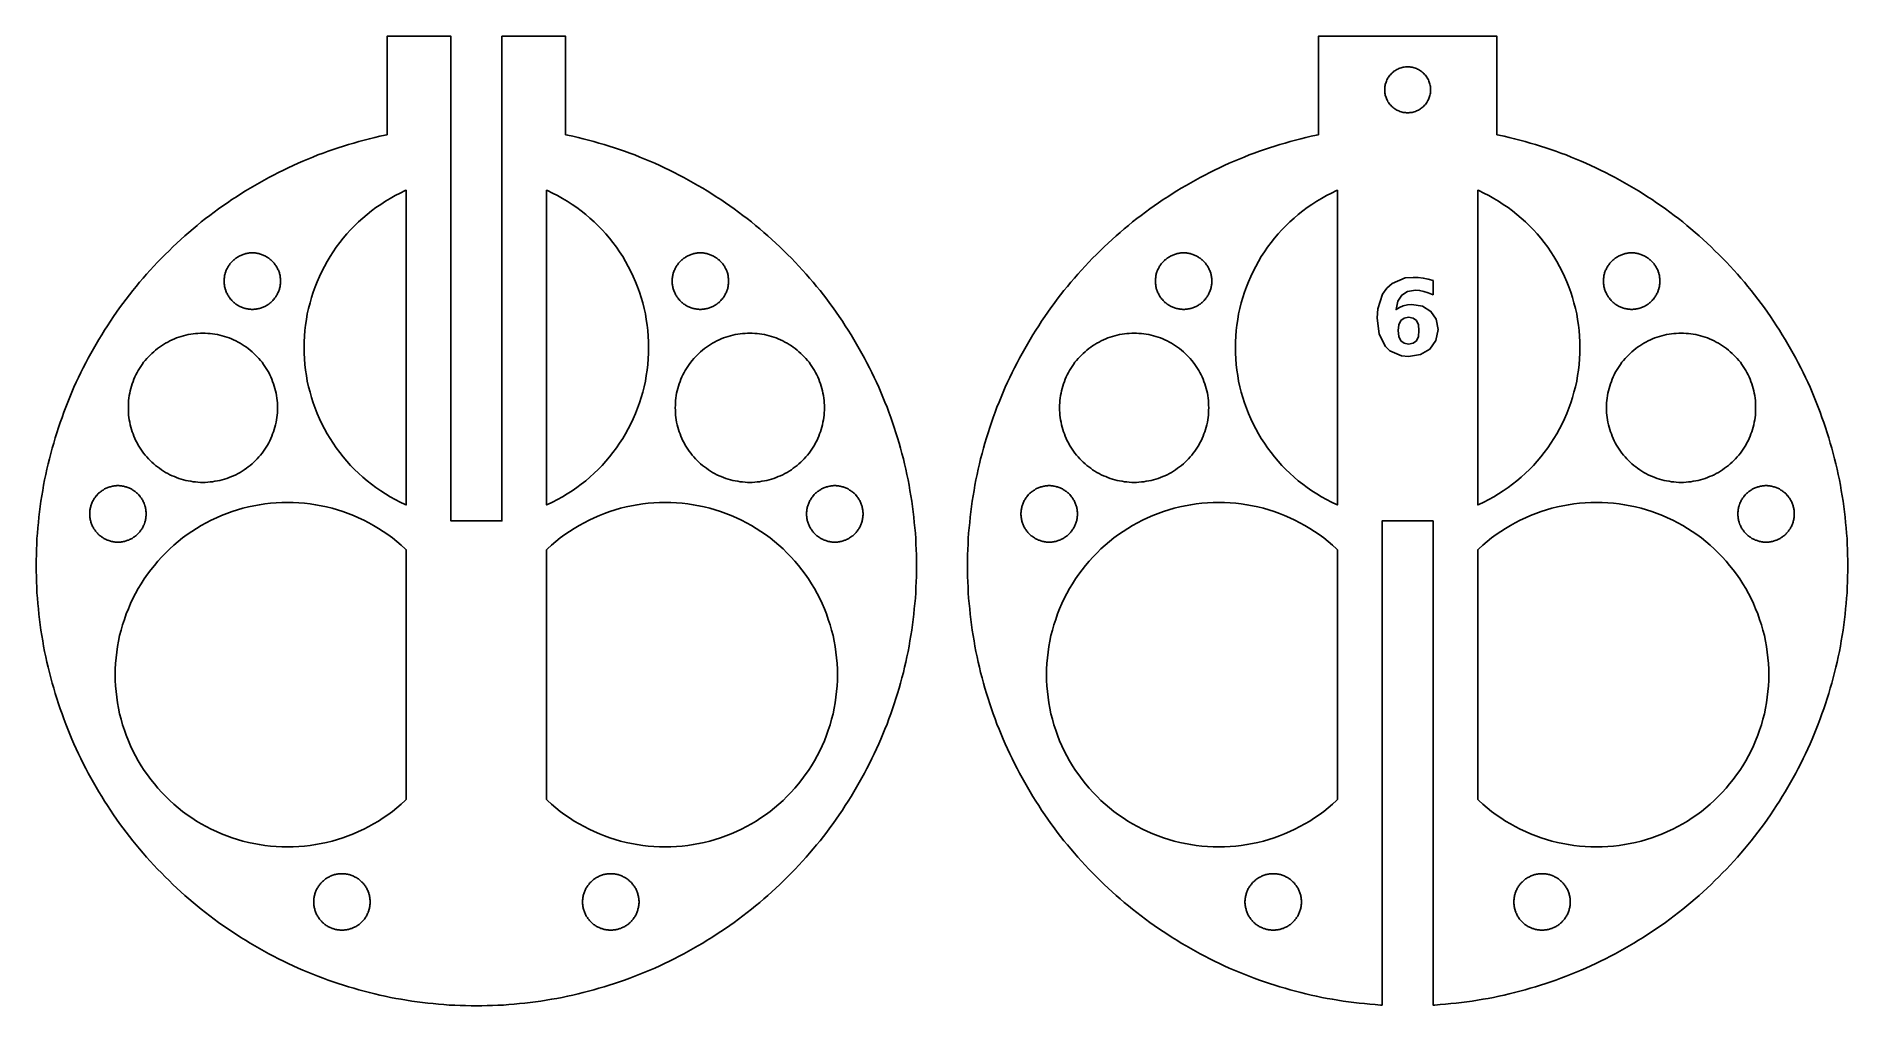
# Model space of a CAD drawing. Header units: millimetres. Extents: x -34 to 108, y -34 to 42.
import ezdxf

# ---------------------------------------------------------------- set-up
doc = ezdxf.new("R2010")
doc.units = ezdxf.units.MM
doc.layers.add('CUT', color=1, linetype='Continuous')
doc.layers.add('ENGRAVE', color=7, linetype='Continuous')

msp = doc.modelspace()

# ---------------------------------------------------------------- linework, layer by layer
at = {"layer": 'CUT'}
for points in [[(34.48, -1.27), (34.46, -1.69), (34.44, -2.12), (34.41, -2.54), (34.37, -2.96), (34.33, -3.38), (34.29, -3.8), (34.24, -4.22), (34.19, -4.64), (34.13, -5.06), (34.06, -5.48), (33.99, -5.9), (33.92, -6.31), (33.84, -6.73), (33.75, -7.15), (33.66, -7.56), (33.57, -7.97), (33.47, -8.38), (33.36, -8.79), (33.25, -9.2), (33.13, -9.61), (33.01, -10.01), (32.89, -10.42), (32.76, -10.82), (32.62, -11.22), (32.48, -11.62), (32.34, -12.02), (32.19, -12.42), (32.03, -12.81), (31.87, -13.2), (31.71, -13.59), (31.54, -13.98), (31.37, -14.37), (31.19, -14.75), (31, -15.13), (30.82, -15.51), (30.62, -15.89), (30.43, -16.26), (30.22, -16.64), (30.02, -17), (29.81, -17.37), (29.59, -17.74), (29.37, -18.1), (29.15, -18.46), (28.92, -18.81), (28.69, -19.17), (28.45, -19.52), (28.21, -19.87), (27.96, -20.21), (27.71, -20.55), (27.46, -20.89), (27.2, -21.23), (26.94, -21.56), (26.67, -21.89), (26.4, -22.21), (26.12, -22.53), (25.85, -22.85), (25.56, -23.17), (25.28, -23.48), (24.99, -23.79), (24.69, -24.09), (24.4, -24.4), (24.09, -24.69), (23.79, -24.99), (23.48, -25.28), (23.17, -25.56), (22.85, -25.85), (22.53, -26.12), (22.21, -26.4), (21.89, -26.67), (21.56, -26.94), (21.23, -27.2), (20.89, -27.46), (20.55, -27.71), (20.21, -27.96), (19.87, -28.21), (19.52, -28.45), (19.17, -28.69), (18.81, -28.92), (18.46, -29.15), (18.1, -29.37), (17.74, -29.59), (17.37, -29.81), (17, -30.02), (16.64, -30.22), (16.26, -30.43), (15.89, -30.62), (15.51, -30.82), (15.13, -31), (14.75, -31.19), (14.37, -31.37), (13.98, -31.54), (13.59, -31.71), (13.2, -31.87), (12.81, -32.03), (12.42, -32.19), (12.02, -32.34), (11.62, -32.48), (11.22, -32.62), (10.82, -32.76), (10.42, -32.89), (10.01, -33.01), (9.61, -33.13), (9.2, -33.25), (8.79, -33.36), (8.38, -33.47), (7.97, -33.57), (7.56, -33.66), (7.15, -33.75), (6.73, -33.84), (6.31, -33.92), (5.9, -33.99), (5.48, -34.06), (5.06, -34.13), (4.64, -34.19), (4.22, -34.24), (3.8, -34.29), (3.38, -34.33), (2.96, -34.37), (2.54, -34.41), (2.12, -34.44), (1.69, -34.46), (1.27, -34.48), (0.85, -34.49), (0.42, -34.5), (0, -34.5), (-0.42, -34.5), (-0.85, -34.49), (-1.27, -34.48), (-1.69, -34.46), (-2.12, -34.44), (-2.54, -34.41), (-2.96, -34.37), (-3.38, -34.33), (-3.8, -34.29), (-4.22, -34.24), (-4.64, -34.19), (-5.06, -34.13), (-5.48, -34.06), (-5.9, -33.99), (-6.31, -33.92), (-6.73, -33.84), (-7.15, -33.75), (-7.56, -33.66), (-7.97, -33.57), (-8.38, -33.47), (-8.79, -33.36), (-9.2, -33.25), (-9.61, -33.13), (-10.01, -33.01), (-10.42, -32.89), (-10.82, -32.76), (-11.22, -32.62), (-11.62, -32.48), (-12.02, -32.34), (-12.42, -32.19), (-12.81, -32.03), (-13.2, -31.87), (-13.59, -31.71), (-13.98, -31.54), (-14.37, -31.37), (-14.75, -31.19), (-15.13, -31), (-15.51, -30.82), (-15.89, -30.62), (-16.26, -30.43), (-16.64, -30.22), (-17, -30.02), (-17.37, -29.81), (-17.74, -29.59), (-18.1, -29.37), (-18.46, -29.15), (-18.81, -28.92), (-19.17, -28.69), (-19.52, -28.45), (-19.87, -28.21), (-20.21, -27.96), (-20.55, -27.71), (-20.89, -27.46), (-21.23, -27.2), (-21.56, -26.94), (-21.89, -26.67), (-22.21, -26.4), (-22.53, -26.12), (-22.85, -25.85), (-23.17, -25.56), (-23.48, -25.28), (-23.79, -24.99), (-24.09, -24.69), (-24.4, -24.4), (-24.69, -24.09), (-24.99, -23.79), (-25.28, -23.48), (-25.56, -23.17), (-25.85, -22.85), (-26.12, -22.53), (-26.4, -22.21), (-26.67, -21.89), (-26.94, -21.56), (-27.2, -21.23), (-27.46, -20.89), (-27.71, -20.55), (-27.96, -20.21), (-28.21, -19.87), (-28.45, -19.52), (-28.69, -19.17), (-28.92, -18.81), (-29.15, -18.46), (-29.37, -18.1), (-29.59, -17.74), (-29.81, -17.37), (-30.02, -17), (-30.22, -16.64), (-30.43, -16.26), (-30.62, -15.89), (-30.82, -15.51), (-31, -15.13), (-31.19, -14.75), (-31.37, -14.37), (-31.54, -13.98), (-31.71, -13.59), (-31.87, -13.2), (-32.03, -12.81), (-32.19, -12.42), (-32.34, -12.02), (-32.48, -11.62), (-32.62, -11.22), (-32.76, -10.82), (-32.89, -10.42), (-33.01, -10.01), (-33.13, -9.61), (-33.25, -9.2), (-33.36, -8.79), (-33.47, -8.38), (-33.57, -7.97), (-33.66, -7.56), (-33.75, -7.15), (-33.84, -6.73), (-33.92, -6.31), (-33.99, -5.9), (-34.06, -5.48), (-34.13, -5.06), (-34.19, -4.64), (-34.24, -4.22), (-34.29, -3.8), (-34.33, -3.38), (-34.37, -2.96), (-34.41, -2.54), (-34.44, -2.12), (-34.46, -1.69), (-34.48, -1.27), (-34.49, -0.85), (-34.5, -0.42), (-34.5, 0), (-34.5, 0.42), (-34.49, 0.85), (-34.48, 1.27), (-34.46, 1.69), (-34.44, 2.12), (-34.41, 2.54), (-34.37, 2.96), (-34.33, 3.38), (-34.29, 3.8), (-34.24, 4.22), (-34.19, 4.64), (-34.13, 5.06), (-34.06, 5.48), (-33.99, 5.9), (-33.92, 6.31), (-33.84, 6.73), (-33.75, 7.15), (-33.66, 7.56), (-33.57, 7.97), (-33.47, 8.38), (-33.36, 8.79), (-33.25, 9.2), (-33.13, 9.61), (-33.01, 10.01), (-32.89, 10.42), (-32.76, 10.82), (-32.62, 11.22), (-32.48, 11.62), (-32.34, 12.02), (-32.19, 12.42), (-32.03, 12.81), (-31.87, 13.2), (-31.71, 13.59), (-31.54, 13.98), (-31.37, 14.37), (-31.19, 14.75), (-31, 15.13), (-30.82, 15.51), (-30.62, 15.89), (-30.43, 16.26), (-30.22, 16.64), (-30.02, 17), (-29.81, 17.37), (-29.59, 17.74), (-29.37, 18.1), (-29.15, 18.46), (-28.92, 18.81), (-28.69, 19.17), (-28.45, 19.52), (-28.21, 19.87), (-27.96, 20.21), (-27.71, 20.55), (-27.46, 20.89), (-27.2, 21.23), (-26.94, 21.56), (-26.67, 21.89), (-26.4, 22.21), (-26.12, 22.53), (-25.85, 22.85), (-25.56, 23.17), (-25.28, 23.48), (-24.99, 23.79), (-24.69, 24.09), (-24.4, 24.4), (-24.09, 24.69), (-23.79, 24.99), (-23.48, 25.28), (-23.17, 25.56), (-22.85, 25.85), (-22.53, 26.12), (-22.21, 26.4), (-21.89, 26.67), (-21.56, 26.94), (-21.23, 27.2), (-20.89, 27.46), (-20.55, 27.71), (-20.21, 27.96), (-19.87, 28.21), (-19.52, 28.45), (-19.17, 28.69), (-18.81, 28.92), (-18.46, 29.15), (-18.1, 29.37), (-17.74, 29.59), (-17.37, 29.81), (-17, 30.02), (-16.64, 30.22), (-16.26, 30.43), (-15.89, 30.62), (-15.51, 30.82), (-15.13, 31), (-14.75, 31.19), (-14.37, 31.37), (-13.98, 31.54), (-13.59, 31.71), (-13.2, 31.87), (-12.81, 32.03), (-12.42, 32.19), (-12.02, 32.34), (-11.62, 32.48), (-11.22, 32.62), (-10.82, 32.76), (-10.42, 32.89), (-10.01, 33.01), (-9.61, 33.13), (-9.2, 33.25), (-8.79, 33.36), (-8.38, 33.47), (-7.97, 33.57), (-7.56, 33.66), (-7.15, 33.75), (-7, 33.78), (-7, 41.5), (-2, 41.5), (-2, 3.5), (2, 3.5), (2, 41.5), (7, 41.5), (7, 33.78), (7.15, 33.75), (7.56, 33.66), (7.97, 33.57), (8.38, 33.47), (8.79, 33.36), (9.2, 33.25), (9.61, 33.13), (10.01, 33.01), (10.42, 32.89), (10.82, 32.76), (11.22, 32.62), (11.62, 32.48), (12.02, 32.34), (12.42, 32.19), (12.81, 32.03), (13.2, 31.87), (13.59, 31.71), (13.98, 31.54), (14.37, 31.37), (14.75, 31.19), (15.13, 31), (15.51, 30.82), (15.89, 30.62), (16.26, 30.43), (16.64, 30.22), (17, 30.02), (17.37, 29.81), (17.74, 29.59), (18.1, 29.37), (18.46, 29.15), (18.81, 28.92), (19.17, 28.69), (19.52, 28.45), (19.87, 28.21), (20.21, 27.96), (20.55, 27.71), (20.89, 27.46), (21.23, 27.2), (21.56, 26.94), (21.89, 26.67), (22.21, 26.4), (22.53, 26.12), (22.85, 25.85), (23.17, 25.56), (23.48, 25.28), (23.79, 24.99), (24.09, 24.69), (24.4, 24.4), (24.69, 24.09), (24.99, 23.79), (25.28, 23.48), (25.56, 23.17), (25.85, 22.85), (26.12, 22.53), (26.4, 22.21), (26.67, 21.89), (26.94, 21.56), (27.2, 21.23), (27.46, 20.89), (27.71, 20.55), (27.96, 20.21), (28.21, 19.87), (28.45, 19.52), (28.69, 19.17), (28.92, 18.81), (29.15, 18.46), (29.37, 18.1), (29.59, 17.74), (29.81, 17.37), (30.02, 17), (30.22, 16.64), (30.43, 16.26), (30.62, 15.89), (30.82, 15.51), (31, 15.13), (31.19, 14.75), (31.37, 14.37), (31.54, 13.98), (31.71, 13.59), (31.87, 13.2), (32.03, 12.81), (32.19, 12.42), (32.34, 12.02), (32.48, 11.62), (32.62, 11.22), (32.76, 10.82), (32.89, 10.42), (33.01, 10.01), (33.13, 9.61), (33.25, 9.2), (33.36, 8.79), (33.47, 8.38), (33.57, 7.97), (33.66, 7.56), (33.75, 7.15), (33.84, 6.73), (33.92, 6.31), (33.99, 5.9), (34.06, 5.48), (34.13, 5.06), (34.19, 4.64), (34.24, 4.22), (34.29, 3.8), (34.33, 3.38), (34.37, 2.96), (34.41, 2.54), (34.44, 2.12), (34.46, 1.69), (34.48, 1.27), (34.49, 0.85), (34.5, 0.42), (34.5, 0), (34.5, -0.42), (34.49, -0.85), (34.48, -1.27)], [(107.46, -1.69), (107.44, -2.12), (107.41, -2.54), (107.37, -2.96), (107.33, -3.38), (107.29, -3.8), (107.24, -4.22), (107.19, -4.64), (107.13, -5.06), (107.06, -5.48), (106.99, -5.9), (106.92, -6.31), (106.84, -6.73), (106.75, -7.15), (106.66, -7.56), (106.57, -7.97), (106.47, -8.38), (106.36, -8.79), (106.25, -9.2), (106.13, -9.61), (106.01, -10.01), (105.89, -10.42), (105.76, -10.82), (105.62, -11.22), (105.48, -11.62), (105.34, -12.02), (105.19, -12.42), (105.03, -12.81), (104.87, -13.2), (104.71, -13.59), (104.54, -13.98), (104.37, -14.37), (104.19, -14.75), (104, -15.13), (103.82, -15.51), (103.62, -15.89), (103.43, -16.26), (103.22, -16.64), (103.02, -17), (102.81, -17.37), (102.59, -17.74), (102.37, -18.1), (102.15, -18.46), (101.92, -18.81), (101.69, -19.17), (101.45, -19.52), (101.21, -19.87), (100.96, -20.21), (100.71, -20.55), (100.46, -20.89), (100.2, -21.23), (99.94, -21.56), (99.67, -21.89), (99.4, -22.21), (99.12, -22.53), (98.85, -22.85), (98.56, -23.17), (98.28, -23.48), (97.99, -23.79), (97.69, -24.09), (97.4, -24.4), (97.09, -24.69), (96.79, -24.99), (96.48, -25.28), (96.17, -25.56), (95.85, -25.85), (95.53, -26.12), (95.21, -26.4), (94.89, -26.67), (94.56, -26.94), (94.23, -27.2), (93.89, -27.46), (93.55, -27.71), (93.21, -27.96), (92.87, -28.21), (92.52, -28.45), (92.17, -28.69), (91.81, -28.92), (91.46, -29.15), (91.1, -29.37), (90.74, -29.59), (90.37, -29.81), (90, -30.02), (89.64, -30.22), (89.26, -30.43), (88.89, -30.62), (88.51, -30.82), (88.13, -31), (87.75, -31.19), (87.37, -31.37), (86.98, -31.54), (86.59, -31.71), (86.2, -31.87), (85.81, -32.03), (85.42, -32.19), (85.02, -32.34), (84.62, -32.48), (84.22, -32.62), (83.82, -32.76), (83.42, -32.89), (83.01, -33.01), (82.61, -33.13), (82.2, -33.25), (81.79, -33.36), (81.38, -33.47), (80.97, -33.57), (80.56, -33.66), (80.15, -33.75), (79.73, -33.84), (79.31, -33.92), (78.9, -33.99), (78.48, -34.06), (78.06, -34.13), (77.64, -34.19), (77.22, -34.24), (76.8, -34.29), (76.38, -34.33), (75.96, -34.37), (75.54, -34.41), (75.12, -34.44), (75, -34.44), (75, 3.5), (71, 3.5), (71, -34.44), (70.88, -34.44), (70.46, -34.41), (70.04, -34.37), (69.62, -34.33), (69.2, -34.29), (68.78, -34.24), (68.36, -34.19), (67.94, -34.13), (67.52, -34.06), (67.1, -33.99), (66.69, -33.92), (66.27, -33.84), (65.85, -33.75), (65.44, -33.66), (65.03, -33.57), (64.62, -33.47), (64.21, -33.36), (63.8, -33.25), (63.39, -33.13), (62.99, -33.01), (62.58, -32.89), (62.18, -32.76), (61.78, -32.62), (61.38, -32.48), (60.98, -32.34), (60.58, -32.19), (60.19, -32.03), (59.8, -31.87), (59.41, -31.71), (59.02, -31.54), (58.63, -31.37), (58.25, -31.19), (57.87, -31), (57.49, -30.82), (57.11, -30.62), (56.74, -30.43), (56.36, -30.22), (56, -30.02), (55.63, -29.81), (55.26, -29.59), (54.9, -29.37), (54.54, -29.15), (54.19, -28.92), (53.83, -28.69), (53.48, -28.45), (53.13, -28.21), (52.79, -27.96), (52.45, -27.71), (52.11, -27.46), (51.77, -27.2), (51.44, -26.94), (51.11, -26.67), (50.79, -26.4), (50.47, -26.12), (50.15, -25.85), (49.83, -25.56), (49.52, -25.28), (49.21, -24.99), (48.91, -24.69), (48.6, -24.4), (48.31, -24.09), (48.01, -23.79), (47.72, -23.48), (47.44, -23.17), (47.15, -22.85), (46.88, -22.53), (46.6, -22.21), (46.33, -21.89), (46.06, -21.56), (45.8, -21.23), (45.54, -20.89), (45.29, -20.55), (45.04, -20.21), (44.79, -19.87), (44.55, -19.52), (44.31, -19.17), (44.08, -18.81), (43.85, -18.46), (43.63, -18.1), (43.41, -17.74), (43.19, -17.37), (42.98, -17), (42.78, -16.64), (42.57, -16.26), (42.38, -15.89), (42.18, -15.51), (42, -15.13), (41.81, -14.75), (41.63, -14.37), (41.46, -13.98), (41.29, -13.59), (41.13, -13.2), (40.97, -12.81), (40.81, -12.42), (40.66, -12.02), (40.52, -11.62), (40.38, -11.22), (40.24, -10.82), (40.11, -10.42), (39.99, -10.01), (39.87, -9.61), (39.75, -9.2), (39.64, -8.79), (39.53, -8.38), (39.43, -7.97), (39.34, -7.56), (39.25, -7.15), (39.16, -6.73), (39.08, -6.31), (39.01, -5.9), (38.94, -5.48), (38.87, -5.06), (38.81, -4.64), (38.76, -4.22), (38.71, -3.8), (38.67, -3.38), (38.63, -2.96), (38.59, -2.54), (38.56, -2.12), (38.54, -1.69), (38.52, -1.27), (38.51, -0.85), (38.5, -0.42), (38.5, 0), (38.5, 0.42), (38.51, 0.85), (38.52, 1.27), (38.54, 1.69), (38.56, 2.12), (38.59, 2.54), (38.63, 2.96), (38.67, 3.38), (38.71, 3.8), (38.76, 4.22), (38.81, 4.64), (38.87, 5.06), (38.94, 5.48), (39.01, 5.9), (39.08, 6.31), (39.16, 6.73), (39.25, 7.15), (39.34, 7.56), (39.43, 7.97), (39.53, 8.38), (39.64, 8.79), (39.75, 9.2), (39.87, 9.61), (39.99, 10.01), (40.11, 10.42), (40.24, 10.82), (40.38, 11.22), (40.52, 11.62), (40.66, 12.02), (40.81, 12.42), (40.97, 12.81), (41.13, 13.2), (41.29, 13.59), (41.46, 13.98), (41.63, 14.37), (41.81, 14.75), (42, 15.13), (42.18, 15.51), (42.38, 15.89), (42.57, 16.26), (42.78, 16.64), (42.98, 17), (43.19, 17.37), (43.41, 17.74), (43.63, 18.1), (43.85, 18.46), (44.08, 18.81), (44.31, 19.17), (44.55, 19.52), (44.79, 19.87), (45.04, 20.21), (45.29, 20.55), (45.54, 20.89), (45.8, 21.23), (46.06, 21.56), (46.33, 21.89), (46.6, 22.21), (46.88, 22.53), (47.15, 22.85), (47.44, 23.17), (47.72, 23.48), (48.01, 23.79), (48.31, 24.09), (48.6, 24.4), (48.91, 24.69), (49.21, 24.99), (49.52, 25.28), (49.83, 25.56), (50.15, 25.85), (50.47, 26.12), (50.79, 26.4), (51.11, 26.67), (51.44, 26.94), (51.77, 27.2), (52.11, 27.46), (52.45, 27.71), (52.79, 27.96), (53.13, 28.21), (53.48, 28.45), (53.83, 28.69), (54.19, 28.92), (54.54, 29.15), (54.9, 29.37), (55.26, 29.59), (55.63, 29.81), (56, 30.02), (56.36, 30.22), (56.74, 30.43), (57.11, 30.62), (57.49, 30.82), (57.87, 31), (58.25, 31.19), (58.63, 31.37), (59.02, 31.54), (59.41, 31.71), (59.8, 31.87), (60.19, 32.03), (60.58, 32.19), (60.98, 32.34), (61.38, 32.48), (61.78, 32.62), (62.18, 32.76), (62.58, 32.89), (62.99, 33.01), (63.39, 33.13), (63.8, 33.25), (64.21, 33.36), (64.62, 33.47), (65.03, 33.57), (65.44, 33.66), (65.85, 33.75), (66, 33.78), (66, 41.5), (80, 41.5), (80, 33.78), (80.15, 33.75), (80.56, 33.66), (80.97, 33.57), (81.38, 33.47), (81.79, 33.36), (82.2, 33.25), (82.61, 33.13), (83.01, 33.01), (83.42, 32.89), (83.82, 32.76), (84.22, 32.62), (84.62, 32.48), (85.02, 32.34), (85.42, 32.19), (85.81, 32.03), (86.2, 31.87), (86.59, 31.71), (86.98, 31.54), (87.37, 31.37), (87.75, 31.19), (88.13, 31), (88.51, 30.82), (88.89, 30.62), (89.26, 30.43), (89.64, 30.22), (90, 30.02), (90.37, 29.81), (90.74, 29.59), (91.1, 29.37), (91.46, 29.15), (91.81, 28.92), (92.17, 28.69), (92.52, 28.45), (92.87, 28.21), (93.21, 27.96), (93.55, 27.71), (93.89, 27.46), (94.23, 27.2), (94.56, 26.94), (94.89, 26.67), (95.21, 26.4), (95.53, 26.12), (95.85, 25.85), (96.17, 25.56), (96.48, 25.28), (96.79, 24.99), (97.09, 24.69), (97.4, 24.4), (97.69, 24.09), (97.99, 23.79), (98.28, 23.48), (98.56, 23.17), (98.85, 22.85), (99.12, 22.53), (99.4, 22.21), (99.67, 21.89), (99.94, 21.56), (100.2, 21.23), (100.46, 20.89), (100.71, 20.55), (100.96, 20.21), (101.21, 19.87), (101.45, 19.52), (101.69, 19.17), (101.92, 18.81), (102.15, 18.46), (102.37, 18.1), (102.59, 17.74), (102.81, 17.37), (103.02, 17), (103.22, 16.64), (103.43, 16.26), (103.62, 15.89), (103.82, 15.51), (104, 15.13), (104.19, 14.75), (104.37, 14.37), (104.54, 13.98), (104.71, 13.59), (104.87, 13.2), (105.03, 12.81), (105.19, 12.42), (105.34, 12.02), (105.48, 11.62), (105.62, 11.22), (105.76, 10.82), (105.89, 10.42), (106.01, 10.01), (106.13, 9.61), (106.25, 9.2), (106.36, 8.79), (106.47, 8.38), (106.57, 7.97), (106.66, 7.56), (106.75, 7.15), (106.84, 6.73), (106.92, 6.31), (106.99, 5.9), (107.06, 5.48), (107.13, 5.06), (107.19, 4.64), (107.24, 4.22), (107.29, 3.8), (107.33, 3.38), (107.37, 2.96), (107.41, 2.54), (107.44, 2.12), (107.46, 1.69), (107.48, 1.27), (107.49, 0.85), (107.5, 0.42), (107.5, 0), (107.5, -0.42), (107.49, -0.85), (107.48, -1.27), (107.46, -1.69)], [(74.8, 37.39), (74.79, 37.48), (74.78, 37.56), (74.77, 37.65), (74.75, 37.74), (74.72, 37.82), (74.69, 37.91), (74.66, 37.99), (74.63, 38.07), (74.59, 38.15), (74.54, 38.23), (74.5, 38.3), (74.45, 38.37), (74.39, 38.44), (74.33, 38.51), (74.27, 38.57), (74.21, 38.63), (74.14, 38.69), (74.07, 38.75), (74, 38.8), (73.93, 38.84), (73.85, 38.89), (73.77, 38.93), (73.69, 38.96), (73.61, 38.99), (73.52, 39.02), (73.44, 39.05), (73.35, 39.07), (73.26, 39.08), (73.18, 39.09), (73.09, 39.1), (73, 39.1), (72.91, 39.1), (72.82, 39.09), (72.74, 39.08), (72.65, 39.07), (72.56, 39.05), (72.48, 39.02), (72.39, 38.99), (72.31, 38.96), (72.23, 38.93), (72.15, 38.89), (72.07, 38.84), (72, 38.8), (71.93, 38.75), (71.86, 38.69), (71.79, 38.63), (71.73, 38.57), (71.67, 38.51), (71.61, 38.44), (71.55, 38.37), (71.5, 38.3), (71.46, 38.23), (71.41, 38.15), (71.37, 38.07), (71.34, 37.99), (71.31, 37.91), (71.28, 37.82), (71.25, 37.74), (71.23, 37.65), (71.22, 37.56), (71.21, 37.48), (71.2, 37.39), (71.2, 37.3), (71.2, 37.21), (71.21, 37.12), (71.22, 37.04), (71.23, 36.95), (71.25, 36.86), (71.28, 36.78), (71.31, 36.69), (71.34, 36.61), (71.37, 36.53), (71.41, 36.45), (71.46, 36.37), (71.5, 36.3), (71.55, 36.23), (71.61, 36.16), (71.67, 36.09), (71.73, 36.03), (71.79, 35.97), (71.86, 35.91), (71.93, 35.85), (72, 35.8), (72.07, 35.76), (72.15, 35.71), (72.23, 35.67), (72.31, 35.64), (72.39, 35.61), (72.48, 35.58), (72.56, 35.55), (72.65, 35.53), (72.74, 35.52), (72.82, 35.51), (72.91, 35.5), (73, 35.5), (73.09, 35.5), (73.18, 35.51), (73.26, 35.52), (73.35, 35.53), (73.44, 35.55), (73.52, 35.58), (73.61, 35.61), (73.69, 35.64), (73.77, 35.67), (73.85, 35.71), (73.93, 35.76), (74, 35.8), (74.07, 35.85), (74.14, 35.91), (74.21, 35.97), (74.27, 36.03), (74.33, 36.09), (74.39, 36.16), (74.45, 36.23), (74.5, 36.3), (74.54, 36.37), (74.59, 36.45), (74.63, 36.53), (74.66, 36.61), (74.69, 36.69), (74.72, 36.78), (74.75, 36.86), (74.77, 36.95), (74.78, 37.04), (74.79, 37.12), (74.8, 37.21), (74.8, 37.3), (74.8, 37.39)], [(-6.37, 5.19), (-5.97, 4.98), (-5.57, 4.79), (-5.5, 4.76), (-5.5, 29.43), (-5.57, 29.4), (-5.97, 29.21), (-6.37, 29.01), (-6.75, 28.79), (-7.13, 28.56), (-7.5, 28.32), (-7.87, 28.07), (-8.22, 27.81), (-8.57, 27.53), (-8.9, 27.25), (-9.23, 26.95), (-9.55, 26.64), (-9.86, 26.33), (-10.15, 26), (-10.44, 25.66), (-10.71, 25.32), (-10.98, 24.96), (-11.23, 24.6), (-11.47, 24.23), (-11.7, 23.85), (-11.91, 23.46), (-12.11, 23.07), (-12.3, 22.67), (-12.48, 22.26), (-12.64, 21.85), (-12.79, 21.44), (-12.92, 21.02), (-13.04, 20.59), (-13.15, 20.16), (-13.25, 19.73), (-13.32, 19.3), (-13.39, 18.86), (-13.44, 18.42), (-13.48, 17.98), (-13.5, 17.54), (-13.5, 17.1), (-13.5, 16.65), (-13.48, 16.21), (-13.44, 15.77), (-13.39, 15.33), (-13.32, 14.9), (-13.25, 14.46), (-13.15, 14.03), (-13.04, 13.6), (-12.92, 13.17), (-12.79, 12.75), (-12.64, 12.34), (-12.48, 11.93), (-12.3, 11.52), (-12.11, 11.12), (-11.91, 10.73), (-11.7, 10.34), (-11.47, 9.96), (-11.23, 9.59), (-10.98, 9.23), (-10.71, 8.87), (-10.44, 8.53), (-10.15, 8.19), (-9.86, 7.86), (-9.55, 7.55), (-9.23, 7.24), (-8.9, 6.94), (-8.57, 6.66), (-8.22, 6.38), (-7.87, 6.12), (-7.5, 5.87), (-7.13, 5.63), (-6.75, 5.4), (-6.37, 5.19)], [(13.39, 15.33), (13.44, 15.77), (13.48, 16.21), (13.5, 16.65), (13.5, 17.1), (13.5, 17.54), (13.48, 17.98), (13.44, 18.42), (13.39, 18.86), (13.32, 19.3), (13.25, 19.73), (13.15, 20.16), (13.04, 20.59), (12.92, 21.02), (12.79, 21.44), (12.64, 21.85), (12.48, 22.26), (12.3, 22.67), (12.11, 23.07), (11.91, 23.46), (11.7, 23.85), (11.47, 24.23), (11.23, 24.6), (10.98, 24.96), (10.71, 25.32), (10.44, 25.66), (10.15, 26), (9.86, 26.33), (9.55, 26.64), (9.23, 26.95), (8.9, 27.25), (8.57, 27.53), (8.22, 27.81), (7.87, 28.07), (7.5, 28.32), (7.13, 28.56), (6.75, 28.79), (6.37, 29.01), (5.97, 29.21), (5.57, 29.4), (5.5, 29.43), (5.5, 4.76), (5.57, 4.79), (5.97, 4.98), (6.37, 5.19), (6.75, 5.4), (7.13, 5.63), (7.5, 5.87), (7.87, 6.12), (8.22, 6.38), (8.57, 6.66), (8.9, 6.94), (9.23, 7.24), (9.55, 7.55), (9.86, 7.86), (10.15, 8.19), (10.44, 8.53), (10.71, 8.87), (10.98, 9.23), (11.23, 9.59), (11.47, 9.96), (11.7, 10.34), (11.91, 10.73), (12.11, 11.12), (12.3, 11.52), (12.48, 11.93), (12.64, 12.34), (12.79, 12.75), (12.92, 13.17), (13.04, 13.6), (13.15, 14.03), (13.25, 14.46), (13.32, 14.9), (13.39, 15.33)], [(67.03, 4.98), (67.43, 4.79), (67.5, 4.76), (67.5, 29.43), (67.43, 29.4), (67.03, 29.21), (66.63, 29.01), (66.25, 28.79), (65.87, 28.56), (65.5, 28.32), (65.13, 28.07), (64.78, 27.81), (64.43, 27.53), (64.1, 27.25), (63.77, 26.95), (63.45, 26.64), (63.14, 26.33), (62.85, 26), (62.56, 25.66), (62.29, 25.32), (62.02, 24.96), (61.77, 24.6), (61.53, 24.23), (61.3, 23.85), (61.09, 23.46), (60.89, 23.07), (60.7, 22.67), (60.52, 22.26), (60.36, 21.85), (60.21, 21.44), (60.08, 21.02), (59.96, 20.59), (59.85, 20.16), (59.75, 19.73), (59.68, 19.3), (59.61, 18.86), (59.56, 18.42), (59.52, 17.98), (59.5, 17.54), (59.5, 17.1), (59.5, 16.65), (59.52, 16.21), (59.56, 15.77), (59.61, 15.33), (59.68, 14.9), (59.75, 14.46), (59.85, 14.03), (59.96, 13.6), (60.08, 13.17), (60.21, 12.75), (60.36, 12.34), (60.52, 11.93), (60.7, 11.52), (60.89, 11.12), (61.09, 10.73), (61.3, 10.34), (61.53, 9.96), (61.77, 9.59), (62.02, 9.23), (62.29, 8.87), (62.56, 8.53), (62.85, 8.19), (63.14, 7.86), (63.45, 7.55), (63.77, 7.24), (64.1, 6.94), (64.43, 6.66), (64.78, 6.38), (65.13, 6.12), (65.5, 5.87), (65.87, 5.63), (66.25, 5.4), (66.63, 5.19), (67.03, 4.98)], [(86.44, 15.77), (86.48, 16.21), (86.5, 16.65), (86.5, 17.1), (86.5, 17.54), (86.48, 17.98), (86.44, 18.42), (86.39, 18.86), (86.32, 19.3), (86.25, 19.73), (86.15, 20.16), (86.04, 20.59), (85.92, 21.02), (85.79, 21.44), (85.64, 21.85), (85.48, 22.26), (85.3, 22.67), (85.11, 23.07), (84.91, 23.46), (84.7, 23.85), (84.47, 24.23), (84.23, 24.6), (83.98, 24.96), (83.71, 25.32), (83.44, 25.66), (83.15, 26), (82.86, 26.33), (82.55, 26.64), (82.23, 26.95), (81.9, 27.25), (81.57, 27.53), (81.22, 27.81), (80.87, 28.07), (80.5, 28.32), (80.13, 28.56), (79.75, 28.79), (79.37, 29.01), (78.97, 29.21), (78.57, 29.4), (78.5, 29.43), (78.5, 4.76), (78.57, 4.79), (78.97, 4.98), (79.37, 5.19), (79.75, 5.4), (80.13, 5.63), (80.5, 5.87), (80.87, 6.12), (81.22, 6.38), (81.57, 6.66), (81.9, 6.94), (82.23, 7.24), (82.55, 7.55), (82.86, 7.86), (83.15, 8.19), (83.44, 8.53), (83.71, 8.87), (83.98, 9.23), (84.23, 9.59), (84.47, 9.96), (84.7, 10.34), (84.91, 10.73), (85.11, 11.12), (85.3, 11.52), (85.48, 11.93), (85.64, 12.34), (85.79, 12.75), (85.92, 13.17), (86.04, 13.6), (86.15, 14.03), (86.25, 14.46), (86.32, 14.9), (86.39, 15.33), (86.44, 15.77)], [(-15.37, 22.02), (-15.36, 22.09), (-15.35, 22.16), (-15.35, 22.23), (-15.35, 22.3), (-15.35, 22.38), (-15.35, 22.45), (-15.36, 22.52), (-15.37, 22.59), (-15.38, 22.67), (-15.39, 22.74), (-15.41, 22.81), (-15.42, 22.88), (-15.44, 22.95), (-15.47, 23.02), (-15.49, 23.08), (-15.52, 23.15), (-15.55, 23.22), (-15.58, 23.28), (-15.61, 23.35), (-15.64, 23.41), (-15.68, 23.47), (-15.72, 23.53), (-15.76, 23.59), (-15.81, 23.65), (-15.85, 23.71), (-15.9, 23.76), (-15.95, 23.82), (-16, 23.87), (-16.05, 23.92), (-16.1, 23.97), (-16.16, 24.01), (-16.21, 24.06), (-16.27, 24.1), (-16.33, 24.14), (-16.39, 24.18), (-16.45, 24.22), (-16.52, 24.26), (-16.58, 24.29), (-16.65, 24.32), (-16.71, 24.35), (-16.78, 24.37), (-16.85, 24.4), (-16.92, 24.42), (-16.99, 24.44), (-17.06, 24.46), (-17.13, 24.47), (-17.2, 24.49), (-17.27, 24.5), (-17.34, 24.51), (-17.42, 24.51), (-17.49, 24.52), (-17.56, 24.52), (-17.63, 24.52), (-17.71, 24.51), (-17.78, 24.51), (-17.85, 24.5), (-17.92, 24.49), (-17.99, 24.47), (-18.06, 24.46), (-18.13, 24.44), (-18.2, 24.42), (-18.27, 24.4), (-18.34, 24.37), (-18.41, 24.35), (-18.47, 24.32), (-18.54, 24.29), (-18.6, 24.26), (-18.67, 24.22), (-18.73, 24.18), (-18.79, 24.14), (-18.85, 24.1), (-18.91, 24.06), (-18.96, 24.01), (-19.02, 23.97), (-19.07, 23.92), (-19.12, 23.87), (-19.17, 23.82), (-19.22, 23.76), (-19.27, 23.71), (-19.32, 23.65), (-19.36, 23.59), (-19.4, 23.53), (-19.44, 23.47), (-19.48, 23.41), (-19.51, 23.35), (-19.54, 23.28), (-19.58, 23.22), (-19.6, 23.15), (-19.63, 23.08), (-19.65, 23.02), (-19.68, 22.95), (-19.7, 22.88), (-19.71, 22.81), (-19.73, 22.74), (-19.74, 22.67), (-19.75, 22.59), (-19.76, 22.52), (-19.77, 22.45), (-19.77, 22.38), (-19.77, 22.3), (-19.77, 22.23), (-19.77, 22.16), (-19.76, 22.09), (-19.75, 22.02), (-19.74, 21.94), (-19.73, 21.87), (-19.71, 21.8), (-19.7, 21.73), (-19.68, 21.66), (-19.65, 21.59), (-19.63, 21.53), (-19.6, 21.46), (-19.58, 21.39), (-19.54, 21.33), (-19.51, 21.26), (-19.48, 21.2), (-19.44, 21.14), (-19.4, 21.08), (-19.36, 21.02), (-19.32, 20.96), (-19.27, 20.9), (-19.22, 20.85), (-19.17, 20.79), (-19.12, 20.74), (-19.07, 20.69), (-19.02, 20.64), (-18.96, 20.59), (-18.91, 20.55), (-18.85, 20.51), (-18.79, 20.47), (-18.73, 20.43), (-18.67, 20.39), (-18.6, 20.35), (-18.54, 20.32), (-18.47, 20.29), (-18.41, 20.26), (-18.34, 20.23), (-18.27, 20.21), (-18.2, 20.19), (-18.13, 20.17), (-18.06, 20.15), (-17.99, 20.14), (-17.92, 20.12), (-17.85, 20.11), (-17.78, 20.1), (-17.71, 20.1), (-17.63, 20.09), (-17.56, 20.09), (-17.49, 20.09), (-17.42, 20.1), (-17.34, 20.1), (-17.27, 20.11), (-17.2, 20.12), (-17.13, 20.14), (-17.06, 20.15), (-16.99, 20.17), (-16.92, 20.19), (-16.85, 20.21), (-16.78, 20.23), (-16.71, 20.26), (-16.65, 20.29), (-16.58, 20.32), (-16.52, 20.35), (-16.45, 20.39), (-16.39, 20.43), (-16.33, 20.47), (-16.27, 20.51), (-16.21, 20.55), (-16.16, 20.59), (-16.1, 20.64), (-16.05, 20.69), (-16, 20.74), (-15.95, 20.79), (-15.9, 20.85), (-15.85, 20.9), (-15.81, 20.96), (-15.76, 21.02), (-15.72, 21.08), (-15.68, 21.14), (-15.64, 21.2), (-15.61, 21.26), (-15.58, 21.33), (-15.55, 21.39), (-15.52, 21.46), (-15.49, 21.53), (-15.47, 21.59), (-15.44, 21.66), (-15.42, 21.73), (-15.41, 21.8), (-15.39, 21.87), (-15.38, 21.94), (-15.37, 22.02)], [(19.75, 22.02), (19.76, 22.09), (19.77, 22.16), (19.77, 22.23), (19.77, 22.3), (19.77, 22.38), (19.77, 22.45), (19.76, 22.52), (19.75, 22.59), (19.74, 22.67), (19.73, 22.74), (19.71, 22.81), (19.7, 22.88), (19.68, 22.95), (19.65, 23.02), (19.63, 23.08), (19.6, 23.15), (19.58, 23.22), (19.54, 23.28), (19.51, 23.35), (19.48, 23.41), (19.44, 23.47), (19.4, 23.53), (19.36, 23.59), (19.32, 23.65), (19.27, 23.71), (19.22, 23.76), (19.17, 23.82), (19.12, 23.87), (19.07, 23.92), (19.02, 23.97), (18.96, 24.01), (18.91, 24.06), (18.85, 24.1), (18.79, 24.14), (18.73, 24.18), (18.67, 24.22), (18.6, 24.26), (18.54, 24.29), (18.47, 24.32), (18.41, 24.35), (18.34, 24.37), (18.27, 24.4), (18.2, 24.42), (18.13, 24.44), (18.06, 24.46), (17.99, 24.47), (17.92, 24.49), (17.85, 24.5), (17.78, 24.51), (17.71, 24.51), (17.63, 24.52), (17.56, 24.52), (17.49, 24.52), (17.42, 24.51), (17.34, 24.51), (17.27, 24.5), (17.2, 24.49), (17.13, 24.47), (17.06, 24.46), (16.99, 24.44), (16.92, 24.42), (16.85, 24.4), (16.78, 24.37), (16.71, 24.35), (16.65, 24.32), (16.58, 24.29), (16.52, 24.26), (16.45, 24.22), (16.39, 24.18), (16.33, 24.14), (16.27, 24.1), (16.21, 24.06), (16.16, 24.01), (16.1, 23.97), (16.05, 23.92), (16, 23.87), (15.95, 23.82), (15.9, 23.76), (15.85, 23.71), (15.81, 23.65), (15.76, 23.59), (15.72, 23.53), (15.68, 23.47), (15.64, 23.41), (15.61, 23.35), (15.58, 23.28), (15.55, 23.22), (15.52, 23.15), (15.49, 23.08), (15.47, 23.02), (15.44, 22.95), (15.42, 22.88), (15.41, 22.81), (15.39, 22.74), (15.38, 22.67), (15.37, 22.59), (15.36, 22.52), (15.35, 22.45), (15.35, 22.38), (15.35, 22.3), (15.35, 22.23), (15.35, 22.16), (15.36, 22.09), (15.37, 22.02), (15.38, 21.94), (15.39, 21.87), (15.41, 21.8), (15.42, 21.73), (15.44, 21.66), (15.47, 21.59), (15.49, 21.53), (15.52, 21.46), (15.55, 21.39), (15.58, 21.33), (15.61, 21.26), (15.64, 21.2), (15.68, 21.14), (15.72, 21.08), (15.76, 21.02), (15.81, 20.96), (15.85, 20.9), (15.9, 20.85), (15.95, 20.79), (16, 20.74), (16.05, 20.69), (16.1, 20.64), (16.16, 20.59), (16.21, 20.55), (16.27, 20.51), (16.33, 20.47), (16.39, 20.43), (16.45, 20.39), (16.52, 20.35), (16.58, 20.32), (16.65, 20.29), (16.71, 20.26), (16.78, 20.23), (16.85, 20.21), (16.92, 20.19), (16.99, 20.17), (17.06, 20.15), (17.13, 20.14), (17.2, 20.12), (17.27, 20.11), (17.34, 20.1), (17.42, 20.1), (17.49, 20.09), (17.56, 20.09), (17.63, 20.09), (17.71, 20.1), (17.78, 20.1), (17.85, 20.11), (17.92, 20.12), (17.99, 20.14), (18.06, 20.15), (18.13, 20.17), (18.2, 20.19), (18.27, 20.21), (18.34, 20.23), (18.41, 20.26), (18.47, 20.29), (18.54, 20.32), (18.6, 20.35), (18.67, 20.39), (18.73, 20.43), (18.79, 20.47), (18.85, 20.51), (18.91, 20.55), (18.96, 20.59), (19.02, 20.64), (19.07, 20.69), (19.12, 20.74), (19.17, 20.79), (19.22, 20.85), (19.27, 20.9), (19.32, 20.96), (19.36, 21.02), (19.4, 21.08), (19.44, 21.14), (19.48, 21.2), (19.51, 21.26), (19.54, 21.33), (19.58, 21.39), (19.6, 21.46), (19.63, 21.53), (19.65, 21.59), (19.68, 21.66), (19.7, 21.73), (19.71, 21.8), (19.73, 21.87), (19.74, 21.94), (19.75, 22.02)], [(57.64, 22.09), (57.65, 22.16), (57.65, 22.23), (57.65, 22.3), (57.65, 22.38), (57.65, 22.45), (57.64, 22.52), (57.63, 22.59), (57.62, 22.67), (57.61, 22.74), (57.59, 22.81), (57.58, 22.88), (57.56, 22.95), (57.53, 23.02), (57.51, 23.08), (57.48, 23.15), (57.45, 23.22), (57.42, 23.28), (57.39, 23.35), (57.36, 23.41), (57.32, 23.47), (57.28, 23.53), (57.24, 23.59), (57.19, 23.65), (57.15, 23.71), (57.1, 23.76), (57.05, 23.82), (57, 23.87), (56.95, 23.92), (56.9, 23.97), (56.84, 24.01), (56.79, 24.06), (56.73, 24.1), (56.67, 24.14), (56.61, 24.18), (56.55, 24.22), (56.48, 24.26), (56.42, 24.29), (56.35, 24.32), (56.29, 24.35), (56.22, 24.37), (56.15, 24.4), (56.08, 24.42), (56.01, 24.44), (55.94, 24.46), (55.87, 24.47), (55.8, 24.49), (55.73, 24.5), (55.66, 24.51), (55.58, 24.51), (55.51, 24.52), (55.44, 24.52), (55.37, 24.52), (55.29, 24.51), (55.22, 24.51), (55.15, 24.5), (55.08, 24.49), (55.01, 24.47), (54.94, 24.46), (54.87, 24.44), (54.8, 24.42), (54.73, 24.4), (54.66, 24.37), (54.59, 24.35), (54.53, 24.32), (54.46, 24.29), (54.4, 24.26), (54.33, 24.22), (54.27, 24.18), (54.21, 24.14), (54.15, 24.1), (54.09, 24.06), (54.04, 24.01), (53.98, 23.97), (53.93, 23.92), (53.88, 23.87), (53.83, 23.82), (53.78, 23.76), (53.73, 23.71), (53.68, 23.65), (53.64, 23.59), (53.6, 23.53), (53.56, 23.47), (53.52, 23.41), (53.49, 23.35), (53.46, 23.28), (53.42, 23.22), (53.4, 23.15), (53.37, 23.08), (53.35, 23.02), (53.32, 22.95), (53.3, 22.88), (53.29, 22.81), (53.27, 22.74), (53.26, 22.67), (53.25, 22.59), (53.24, 22.52), (53.23, 22.45), (53.23, 22.38), (53.23, 22.3), (53.23, 22.23), (53.23, 22.16), (53.24, 22.09), (53.25, 22.02), (53.26, 21.94), (53.27, 21.87), (53.29, 21.8), (53.3, 21.73), (53.32, 21.66), (53.35, 21.59), (53.37, 21.53), (53.4, 21.46), (53.42, 21.39), (53.46, 21.33), (53.49, 21.26), (53.52, 21.2), (53.56, 21.14), (53.6, 21.08), (53.64, 21.02), (53.68, 20.96), (53.73, 20.9), (53.78, 20.85), (53.83, 20.79), (53.88, 20.74), (53.93, 20.69), (53.98, 20.64), (54.04, 20.59), (54.09, 20.55), (54.15, 20.51), (54.21, 20.47), (54.27, 20.43), (54.33, 20.39), (54.4, 20.35), (54.46, 20.32), (54.53, 20.29), (54.59, 20.26), (54.66, 20.23), (54.73, 20.21), (54.8, 20.19), (54.87, 20.17), (54.94, 20.15), (55.01, 20.14), (55.08, 20.12), (55.15, 20.11), (55.22, 20.1), (55.29, 20.1), (55.37, 20.09), (55.44, 20.09), (55.51, 20.09), (55.58, 20.1), (55.66, 20.1), (55.73, 20.11), (55.8, 20.12), (55.87, 20.14), (55.94, 20.15), (56.01, 20.17), (56.08, 20.19), (56.15, 20.21), (56.22, 20.23), (56.29, 20.26), (56.35, 20.29), (56.42, 20.32), (56.48, 20.35), (56.55, 20.39), (56.61, 20.43), (56.67, 20.47), (56.73, 20.51), (56.79, 20.55), (56.84, 20.59), (56.9, 20.64), (56.95, 20.69), (57, 20.74), (57.05, 20.79), (57.1, 20.85), (57.15, 20.9), (57.19, 20.96), (57.24, 21.02), (57.28, 21.08), (57.32, 21.14), (57.36, 21.2), (57.39, 21.26), (57.42, 21.33), (57.45, 21.39), (57.48, 21.46), (57.51, 21.53), (57.53, 21.59), (57.56, 21.66), (57.58, 21.73), (57.59, 21.8), (57.61, 21.87), (57.62, 21.94), (57.63, 22.02), (57.64, 22.09)], [(92.76, 22.09), (92.77, 22.16), (92.77, 22.23), (92.77, 22.3), (92.77, 22.38), (92.77, 22.45), (92.76, 22.52), (92.75, 22.59), (92.74, 22.67), (92.73, 22.74), (92.71, 22.81), (92.7, 22.88), (92.68, 22.95), (92.65, 23.02), (92.63, 23.08), (92.6, 23.15), (92.58, 23.22), (92.54, 23.28), (92.51, 23.35), (92.48, 23.41), (92.44, 23.47), (92.4, 23.53), (92.36, 23.59), (92.32, 23.65), (92.27, 23.71), (92.22, 23.76), (92.17, 23.82), (92.12, 23.87), (92.07, 23.92), (92.02, 23.97), (91.96, 24.01), (91.91, 24.06), (91.85, 24.1), (91.79, 24.14), (91.73, 24.18), (91.67, 24.22), (91.6, 24.26), (91.54, 24.29), (91.47, 24.32), (91.41, 24.35), (91.34, 24.37), (91.27, 24.4), (91.2, 24.42), (91.13, 24.44), (91.06, 24.46), (90.99, 24.47), (90.92, 24.49), (90.85, 24.5), (90.78, 24.51), (90.71, 24.51), (90.63, 24.52), (90.56, 24.52), (90.49, 24.52), (90.42, 24.51), (90.34, 24.51), (90.27, 24.5), (90.2, 24.49), (90.13, 24.47), (90.06, 24.46), (89.99, 24.44), (89.92, 24.42), (89.85, 24.4), (89.78, 24.37), (89.71, 24.35), (89.65, 24.32), (89.58, 24.29), (89.52, 24.26), (89.45, 24.22), (89.39, 24.18), (89.33, 24.14), (89.27, 24.1), (89.21, 24.06), (89.16, 24.01), (89.1, 23.97), (89.05, 23.92), (89, 23.87), (88.95, 23.82), (88.9, 23.76), (88.85, 23.71), (88.81, 23.65), (88.76, 23.59), (88.72, 23.53), (88.68, 23.47), (88.64, 23.41), (88.61, 23.35), (88.58, 23.28), (88.55, 23.22), (88.52, 23.15), (88.49, 23.08), (88.47, 23.02), (88.44, 22.95), (88.42, 22.88), (88.41, 22.81), (88.39, 22.74), (88.38, 22.67), (88.37, 22.59), (88.36, 22.52), (88.35, 22.45), (88.35, 22.38), (88.35, 22.3), (88.35, 22.23), (88.35, 22.16), (88.36, 22.09), (88.37, 22.02), (88.38, 21.94), (88.39, 21.87), (88.41, 21.8), (88.42, 21.73), (88.44, 21.66), (88.47, 21.59), (88.49, 21.53), (88.52, 21.46), (88.55, 21.39), (88.58, 21.33), (88.61, 21.26), (88.64, 21.2), (88.68, 21.14), (88.72, 21.08), (88.76, 21.02), (88.81, 20.96), (88.85, 20.9), (88.9, 20.85), (88.95, 20.79), (89, 20.74), (89.05, 20.69), (89.1, 20.64), (89.16, 20.59), (89.21, 20.55), (89.27, 20.51), (89.33, 20.47), (89.39, 20.43), (89.45, 20.39), (89.52, 20.35), (89.58, 20.32), (89.65, 20.29), (89.71, 20.26), (89.78, 20.23), (89.85, 20.21), (89.92, 20.19), (89.99, 20.17), (90.06, 20.15), (90.13, 20.14), (90.2, 20.12), (90.27, 20.11), (90.34, 20.1), (90.42, 20.1), (90.49, 20.09), (90.56, 20.09), (90.63, 20.09), (90.71, 20.1), (90.78, 20.1), (90.85, 20.11), (90.92, 20.12), (90.99, 20.14), (91.06, 20.15), (91.13, 20.17), (91.2, 20.19), (91.27, 20.21), (91.34, 20.23), (91.41, 20.26), (91.47, 20.29), (91.54, 20.32), (91.6, 20.35), (91.67, 20.39), (91.73, 20.43), (91.79, 20.47), (91.85, 20.51), (91.91, 20.55), (91.96, 20.59), (92.02, 20.64), (92.07, 20.69), (92.12, 20.74), (92.17, 20.79), (92.22, 20.85), (92.27, 20.9), (92.32, 20.96), (92.36, 21.02), (92.4, 21.08), (92.44, 21.14), (92.48, 21.2), (92.51, 21.26), (92.54, 21.33), (92.58, 21.39), (92.6, 21.46), (92.63, 21.53), (92.65, 21.59), (92.68, 21.66), (92.7, 21.73), (92.71, 21.8), (92.73, 21.87), (92.74, 21.94), (92.75, 22.02), (92.76, 22.09)], [(-15.62, 11.8), (-15.6, 11.99), (-15.6, 12.19), (-15.59, 12.38), (-15.6, 12.57), (-15.6, 12.76), (-15.62, 12.95), (-15.64, 13.14), (-15.67, 13.33), (-15.7, 13.52), (-15.74, 13.7), (-15.79, 13.89), (-15.84, 14.07), (-15.9, 14.26), (-15.97, 14.44), (-16.04, 14.61), (-16.11, 14.79), (-16.19, 14.96), (-16.28, 15.13), (-16.38, 15.3), (-16.47, 15.46), (-16.58, 15.62), (-16.69, 15.78), (-16.8, 15.94), (-16.92, 16.09), (-17.04, 16.23), (-17.17, 16.37), (-17.3, 16.51), (-17.44, 16.64), (-17.58, 16.77), (-17.73, 16.9), (-17.88, 17.01), (-18.03, 17.13), (-18.19, 17.24), (-18.35, 17.34), (-18.51, 17.44), (-18.68, 17.53), (-18.85, 17.62), (-19.03, 17.7), (-19.2, 17.78), (-19.38, 17.85), (-19.56, 17.91), (-19.74, 17.97), (-19.92, 18.02), (-20.11, 18.07), (-20.3, 18.11), (-20.49, 18.14), (-20.67, 18.17), (-20.86, 18.19), (-21.06, 18.21), (-21.25, 18.22), (-21.44, 18.22), (-21.63, 18.22), (-21.82, 18.21), (-22.01, 18.19), (-22.2, 18.17), (-22.39, 18.14), (-22.58, 18.11), (-22.77, 18.07), (-22.95, 18.02), (-23.13, 17.97), (-23.32, 17.91), (-23.5, 17.85), (-23.67, 17.78), (-23.85, 17.7), (-24.02, 17.62), (-24.19, 17.53), (-24.36, 17.44), (-24.52, 17.34), (-24.69, 17.24), (-24.84, 17.13), (-25, 17.01), (-25.15, 16.9), (-25.29, 16.77), (-25.43, 16.64), (-25.57, 16.51), (-25.7, 16.37), (-25.83, 16.23), (-25.96, 16.09), (-26.08, 15.94), (-26.19, 15.78), (-26.3, 15.62), (-26.4, 15.46), (-26.5, 15.3), (-26.59, 15.13), (-26.68, 14.96), (-26.76, 14.79), (-26.84, 14.61), (-26.91, 14.44), (-26.97, 14.26), (-27.03, 14.07), (-27.08, 13.89), (-27.13, 13.7), (-27.17, 13.52), (-27.21, 13.33), (-27.23, 13.14), (-27.26, 12.95), (-27.27, 12.76), (-27.28, 12.57), (-27.28, 12.38), (-27.28, 12.19), (-27.27, 11.99), (-27.26, 11.8), (-27.23, 11.61), (-27.21, 11.42), (-27.17, 11.24), (-27.13, 11.05), (-27.08, 10.86), (-27.03, 10.68), (-26.97, 10.5), (-26.91, 10.32), (-26.84, 10.14), (-26.76, 9.96), (-26.68, 9.79), (-26.59, 9.62), (-26.5, 9.45), (-26.4, 9.29), (-26.3, 9.13), (-26.19, 8.97), (-26.08, 8.82), (-25.96, 8.67), (-25.83, 8.52), (-25.7, 8.38), (-25.57, 8.24), (-25.43, 8.11), (-25.29, 7.98), (-25.15, 7.86), (-25, 7.74), (-24.84, 7.63), (-24.69, 7.52), (-24.52, 7.41), (-24.36, 7.31), (-24.19, 7.22), (-24.02, 7.13), (-23.85, 7.05), (-23.67, 6.98), (-23.5, 6.91), (-23.32, 6.84), (-23.13, 6.78), (-22.95, 6.73), (-22.77, 6.68), (-22.58, 6.64), (-22.39, 6.61), (-22.2, 6.58), (-22.01, 6.56), (-21.82, 6.54), (-21.63, 6.53), (-21.44, 6.53), (-21.25, 6.53), (-21.06, 6.54), (-20.86, 6.56), (-20.67, 6.58), (-20.49, 6.61), (-20.3, 6.64), (-20.11, 6.68), (-19.92, 6.73), (-19.74, 6.78), (-19.56, 6.84), (-19.38, 6.91), (-19.2, 6.98), (-19.03, 7.05), (-18.85, 7.13), (-18.68, 7.22), (-18.51, 7.31), (-18.35, 7.41), (-18.19, 7.52), (-18.03, 7.63), (-17.88, 7.74), (-17.73, 7.86), (-17.58, 7.98), (-17.44, 8.11), (-17.3, 8.24), (-17.17, 8.38), (-17.04, 8.52), (-16.92, 8.67), (-16.8, 8.82), (-16.69, 8.97), (-16.58, 9.13), (-16.47, 9.29), (-16.38, 9.45), (-16.28, 9.62), (-16.19, 9.79), (-16.11, 9.96), (-16.04, 10.14), (-15.97, 10.32), (-15.9, 10.5), (-15.84, 10.68), (-15.79, 10.86), (-15.74, 11.05), (-15.7, 11.24), (-15.67, 11.42), (-15.64, 11.61), (-15.62, 11.8)], [(27.26, 11.8), (27.27, 11.99), (27.28, 12.19), (27.28, 12.38), (27.28, 12.57), (27.27, 12.76), (27.26, 12.95), (27.23, 13.14), (27.21, 13.33), (27.17, 13.52), (27.13, 13.7), (27.08, 13.89), (27.03, 14.07), (26.97, 14.26), (26.91, 14.44), (26.84, 14.61), (26.76, 14.79), (26.68, 14.96), (26.59, 15.13), (26.5, 15.3), (26.4, 15.46), (26.3, 15.62), (26.19, 15.78), (26.08, 15.94), (25.96, 16.09), (25.83, 16.23), (25.7, 16.37), (25.57, 16.51), (25.43, 16.64), (25.29, 16.77), (25.15, 16.9), (25, 17.01), (24.84, 17.13), (24.69, 17.24), (24.52, 17.34), (24.36, 17.44), (24.19, 17.53), (24.02, 17.62), (23.85, 17.7), (23.67, 17.78), (23.5, 17.85), (23.32, 17.91), (23.13, 17.97), (22.95, 18.02), (22.77, 18.07), (22.58, 18.11), (22.39, 18.14), (22.2, 18.17), (22.01, 18.19), (21.82, 18.21), (21.63, 18.22), (21.44, 18.22), (21.25, 18.22), (21.06, 18.21), (20.86, 18.19), (20.67, 18.17), (20.49, 18.14), (20.3, 18.11), (20.11, 18.07), (19.92, 18.02), (19.74, 17.97), (19.56, 17.91), (19.38, 17.85), (19.2, 17.78), (19.03, 17.7), (18.85, 17.62), (18.68, 17.53), (18.51, 17.44), (18.35, 17.34), (18.19, 17.24), (18.03, 17.13), (17.88, 17.01), (17.73, 16.9), (17.58, 16.77), (17.44, 16.64), (17.3, 16.51), (17.17, 16.37), (17.04, 16.23), (16.92, 16.09), (16.8, 15.94), (16.69, 15.78), (16.58, 15.62), (16.47, 15.46), (16.38, 15.3), (16.28, 15.13), (16.19, 14.96), (16.11, 14.79), (16.04, 14.61), (15.97, 14.44), (15.9, 14.26), (15.84, 14.07), (15.79, 13.89), (15.74, 13.7), (15.7, 13.52), (15.67, 13.33), (15.64, 13.14), (15.62, 12.95), (15.6, 12.76), (15.6, 12.57), (15.59, 12.38), (15.6, 12.19), (15.6, 11.99), (15.62, 11.8), (15.64, 11.61), (15.67, 11.42), (15.7, 11.24), (15.74, 11.05), (15.79, 10.86), (15.84, 10.68), (15.9, 10.5), (15.97, 10.32), (16.04, 10.14), (16.11, 9.96), (16.19, 9.79), (16.28, 9.62), (16.38, 9.45), (16.47, 9.29), (16.58, 9.13), (16.69, 8.97), (16.8, 8.82), (16.92, 8.67), (17.04, 8.52), (17.17, 8.38), (17.3, 8.24), (17.44, 8.11), (17.58, 7.98), (17.73, 7.86), (17.88, 7.74), (18.03, 7.63), (18.19, 7.52), (18.35, 7.41), (18.51, 7.31), (18.68, 7.22), (18.85, 7.13), (19.03, 7.05), (19.2, 6.98), (19.38, 6.91), (19.56, 6.84), (19.74, 6.78), (19.92, 6.73), (20.11, 6.68), (20.3, 6.64), (20.49, 6.61), (20.67, 6.58), (20.86, 6.56), (21.06, 6.54), (21.25, 6.53), (21.44, 6.53), (21.63, 6.53), (21.82, 6.54), (22.01, 6.56), (22.2, 6.58), (22.39, 6.61), (22.58, 6.64), (22.77, 6.68), (22.95, 6.73), (23.13, 6.78), (23.32, 6.84), (23.5, 6.91), (23.67, 6.98), (23.85, 7.05), (24.02, 7.13), (24.19, 7.22), (24.36, 7.31), (24.52, 7.41), (24.69, 7.52), (24.84, 7.63), (25, 7.74), (25.15, 7.86), (25.29, 7.98), (25.43, 8.11), (25.57, 8.24), (25.7, 8.38), (25.83, 8.52), (25.96, 8.67), (26.08, 8.82), (26.19, 8.97), (26.3, 9.13), (26.4, 9.29), (26.5, 9.45), (26.59, 9.62), (26.68, 9.79), (26.76, 9.96), (26.84, 10.14), (26.91, 10.32), (26.97, 10.5), (27.03, 10.68), (27.08, 10.86), (27.13, 11.05), (27.17, 11.24), (27.21, 11.42), (27.23, 11.61), (27.26, 11.8)], [(57.4, 11.99), (57.4, 12.19), (57.41, 12.38), (57.4, 12.57), (57.4, 12.76), (57.38, 12.95), (57.36, 13.14), (57.33, 13.33), (57.3, 13.52), (57.26, 13.7), (57.21, 13.89), (57.16, 14.07), (57.1, 14.26), (57.03, 14.44), (56.96, 14.61), (56.89, 14.79), (56.81, 14.96), (56.72, 15.13), (56.62, 15.3), (56.53, 15.46), (56.42, 15.62), (56.31, 15.78), (56.2, 15.94), (56.08, 16.09), (55.96, 16.23), (55.83, 16.37), (55.7, 16.51), (55.56, 16.64), (55.42, 16.77), (55.27, 16.9), (55.12, 17.01), (54.97, 17.13), (54.81, 17.24), (54.65, 17.34), (54.49, 17.44), (54.32, 17.53), (54.15, 17.62), (53.97, 17.7), (53.8, 17.78), (53.62, 17.85), (53.44, 17.91), (53.26, 17.97), (53.08, 18.02), (52.89, 18.07), (52.7, 18.11), (52.51, 18.14), (52.33, 18.17), (52.14, 18.19), (51.94, 18.21), (51.75, 18.22), (51.56, 18.22), (51.37, 18.22), (51.18, 18.21), (50.99, 18.19), (50.8, 18.17), (50.61, 18.14), (50.42, 18.11), (50.23, 18.07), (50.05, 18.02), (49.87, 17.97), (49.68, 17.91), (49.5, 17.85), (49.33, 17.78), (49.15, 17.7), (48.98, 17.62), (48.81, 17.53), (48.64, 17.44), (48.48, 17.34), (48.31, 17.24), (48.16, 17.13), (48, 17.01), (47.85, 16.9), (47.71, 16.77), (47.57, 16.64), (47.43, 16.51), (47.3, 16.37), (47.17, 16.23), (47.04, 16.09), (46.92, 15.94), (46.81, 15.78), (46.7, 15.62), (46.6, 15.46), (46.5, 15.3), (46.41, 15.13), (46.32, 14.96), (46.24, 14.79), (46.16, 14.61), (46.09, 14.44), (46.03, 14.26), (45.97, 14.07), (45.92, 13.89), (45.87, 13.7), (45.83, 13.52), (45.79, 13.33), (45.77, 13.14), (45.74, 12.95), (45.73, 12.76), (45.72, 12.57), (45.72, 12.38), (45.72, 12.19), (45.73, 11.99), (45.74, 11.8), (45.77, 11.61), (45.79, 11.42), (45.83, 11.24), (45.87, 11.05), (45.92, 10.86), (45.97, 10.68), (46.03, 10.5), (46.09, 10.32), (46.16, 10.14), (46.24, 9.96), (46.32, 9.79), (46.41, 9.62), (46.5, 9.45), (46.6, 9.29), (46.7, 9.13), (46.81, 8.97), (46.92, 8.82), (47.04, 8.67), (47.17, 8.52), (47.3, 8.38), (47.43, 8.24), (47.57, 8.11), (47.71, 7.98), (47.85, 7.86), (48, 7.74), (48.16, 7.63), (48.31, 7.52), (48.48, 7.41), (48.64, 7.31), (48.81, 7.22), (48.98, 7.13), (49.15, 7.05), (49.33, 6.98), (49.5, 6.91), (49.68, 6.84), (49.87, 6.78), (50.05, 6.73), (50.23, 6.68), (50.42, 6.64), (50.61, 6.61), (50.8, 6.58), (50.99, 6.56), (51.18, 6.54), (51.37, 6.53), (51.56, 6.53), (51.75, 6.53), (51.94, 6.54), (52.14, 6.56), (52.33, 6.58), (52.51, 6.61), (52.7, 6.64), (52.89, 6.68), (53.08, 6.73), (53.26, 6.78), (53.44, 6.84), (53.62, 6.91), (53.8, 6.98), (53.97, 7.05), (54.15, 7.13), (54.32, 7.22), (54.49, 7.31), (54.65, 7.41), (54.81, 7.52), (54.97, 7.63), (55.12, 7.74), (55.27, 7.86), (55.42, 7.98), (55.56, 8.11), (55.7, 8.24), (55.83, 8.38), (55.96, 8.52), (56.08, 8.67), (56.2, 8.82), (56.31, 8.97), (56.42, 9.13), (56.53, 9.29), (56.62, 9.45), (56.72, 9.62), (56.81, 9.79), (56.89, 9.96), (56.96, 10.14), (57.03, 10.32), (57.1, 10.5), (57.16, 10.68), (57.21, 10.86), (57.26, 11.05), (57.3, 11.24), (57.33, 11.42), (57.36, 11.61), (57.38, 11.8), (57.4, 11.99)], [(100.27, 11.99), (100.28, 12.19), (100.28, 12.38), (100.28, 12.57), (100.27, 12.76), (100.26, 12.95), (100.23, 13.14), (100.21, 13.33), (100.17, 13.52), (100.13, 13.7), (100.08, 13.89), (100.03, 14.07), (99.97, 14.26), (99.91, 14.44), (99.84, 14.61), (99.76, 14.79), (99.68, 14.96), (99.59, 15.13), (99.5, 15.3), (99.4, 15.46), (99.3, 15.62), (99.19, 15.78), (99.08, 15.94), (98.96, 16.09), (98.83, 16.23), (98.7, 16.37), (98.57, 16.51), (98.43, 16.64), (98.29, 16.77), (98.15, 16.9), (98, 17.01), (97.84, 17.13), (97.69, 17.24), (97.52, 17.34), (97.36, 17.44), (97.19, 17.53), (97.02, 17.62), (96.85, 17.7), (96.67, 17.78), (96.5, 17.85), (96.32, 17.91), (96.13, 17.97), (95.95, 18.02), (95.77, 18.07), (95.58, 18.11), (95.39, 18.14), (95.2, 18.17), (95.01, 18.19), (94.82, 18.21), (94.63, 18.22), (94.44, 18.22), (94.25, 18.22), (94.06, 18.21), (93.86, 18.19), (93.67, 18.17), (93.49, 18.14), (93.3, 18.11), (93.11, 18.07), (92.92, 18.02), (92.74, 17.97), (92.56, 17.91), (92.38, 17.85), (92.2, 17.78), (92.03, 17.7), (91.85, 17.62), (91.68, 17.53), (91.51, 17.44), (91.35, 17.34), (91.19, 17.24), (91.03, 17.13), (90.88, 17.01), (90.73, 16.9), (90.58, 16.77), (90.44, 16.64), (90.3, 16.51), (90.17, 16.37), (90.04, 16.23), (89.92, 16.09), (89.8, 15.94), (89.69, 15.78), (89.58, 15.62), (89.47, 15.46), (89.38, 15.3), (89.28, 15.13), (89.19, 14.96), (89.11, 14.79), (89.04, 14.61), (88.97, 14.44), (88.9, 14.26), (88.84, 14.07), (88.79, 13.89), (88.74, 13.7), (88.7, 13.52), (88.67, 13.33), (88.64, 13.14), (88.62, 12.95), (88.6, 12.76), (88.6, 12.57), (88.59, 12.38), (88.6, 12.19), (88.6, 11.99), (88.62, 11.8), (88.64, 11.61), (88.67, 11.42), (88.7, 11.24), (88.74, 11.05), (88.79, 10.86), (88.84, 10.68), (88.9, 10.5), (88.97, 10.32), (89.04, 10.14), (89.11, 9.96), (89.19, 9.79), (89.28, 9.62), (89.38, 9.45), (89.47, 9.29), (89.58, 9.13), (89.69, 8.97), (89.8, 8.82), (89.92, 8.67), (90.04, 8.52), (90.17, 8.38), (90.3, 8.24), (90.44, 8.11), (90.58, 7.98), (90.73, 7.86), (90.88, 7.74), (91.03, 7.63), (91.19, 7.52), (91.35, 7.41), (91.51, 7.31), (91.68, 7.22), (91.85, 7.13), (92.03, 7.05), (92.2, 6.98), (92.38, 6.91), (92.56, 6.84), (92.74, 6.78), (92.92, 6.73), (93.11, 6.68), (93.3, 6.64), (93.49, 6.61), (93.67, 6.58), (93.86, 6.56), (94.06, 6.54), (94.25, 6.53), (94.44, 6.53), (94.63, 6.53), (94.82, 6.54), (95.01, 6.56), (95.2, 6.58), (95.39, 6.61), (95.58, 6.64), (95.77, 6.68), (95.95, 6.73), (96.13, 6.78), (96.32, 6.84), (96.5, 6.91), (96.67, 6.98), (96.85, 7.05), (97.02, 7.13), (97.19, 7.22), (97.36, 7.31), (97.52, 7.41), (97.69, 7.52), (97.84, 7.63), (98, 7.74), (98.15, 7.86), (98.29, 7.98), (98.43, 8.11), (98.57, 8.24), (98.7, 8.38), (98.83, 8.52), (98.96, 8.67), (99.08, 8.82), (99.19, 8.97), (99.3, 9.13), (99.4, 9.29), (99.5, 9.45), (99.59, 9.62), (99.68, 9.79), (99.76, 9.96), (99.84, 10.14), (99.91, 10.32), (99.97, 10.5), (100.03, 10.68), (100.08, 10.86), (100.13, 11.05), (100.17, 11.24), (100.21, 11.42), (100.23, 11.61), (100.26, 11.8), (100.27, 11.99)], [(-25.9, 3.77), (-25.9, 3.84), (-25.89, 3.91), (-25.89, 3.98), (-25.88, 4.06), (-25.89, 4.13), (-25.89, 4.2), (-25.9, 4.27), (-25.9, 4.34), (-25.91, 4.42), (-25.93, 4.49), (-25.94, 4.56), (-25.96, 4.63), (-25.98, 4.7), (-26, 4.77), (-26.03, 4.83), (-26.05, 4.9), (-26.08, 4.97), (-26.11, 5.03), (-26.15, 5.1), (-26.18, 5.16), (-26.22, 5.22), (-26.26, 5.28), (-26.3, 5.34), (-26.34, 5.4), (-26.39, 5.46), (-26.43, 5.51), (-26.48, 5.57), (-26.53, 5.62), (-26.58, 5.67), (-26.64, 5.72), (-26.69, 5.77), (-26.75, 5.81), (-26.81, 5.85), (-26.87, 5.89), (-26.93, 5.93), (-26.99, 5.97), (-27.05, 6.01), (-27.12, 6.04), (-27.18, 6.07), (-27.25, 6.1), (-27.32, 6.13), (-27.39, 6.15), (-27.45, 6.17), (-27.52, 6.19), (-27.59, 6.21), (-27.67, 6.22), (-27.74, 6.24), (-27.81, 6.25), (-27.88, 6.26), (-27.95, 6.26), (-28.02, 6.27), (-28.1, 6.27), (-28.17, 6.27), (-28.24, 6.26), (-28.31, 6.26), (-28.39, 6.25), (-28.46, 6.24), (-28.53, 6.22), (-28.6, 6.21), (-28.67, 6.19), (-28.74, 6.17), (-28.81, 6.15), (-28.88, 6.13), (-28.94, 6.1), (-29.01, 6.07), (-29.08, 6.04), (-29.14, 6.01), (-29.2, 5.97), (-29.26, 5.93), (-29.33, 5.89), (-29.39, 5.85), (-29.44, 5.81), (-29.5, 5.77), (-29.56, 5.72), (-29.61, 5.67), (-29.66, 5.62), (-29.71, 5.57), (-29.76, 5.51), (-29.81, 5.46), (-29.85, 5.4), (-29.89, 5.34), (-29.94, 5.28), (-29.98, 5.22), (-30.01, 5.16), (-30.05, 5.1), (-30.08, 5.03), (-30.11, 4.97), (-30.14, 4.9), (-30.17, 4.83), (-30.19, 4.77), (-30.21, 4.7), (-30.23, 4.63), (-30.25, 4.56), (-30.27, 4.49), (-30.28, 4.42), (-30.29, 4.34), (-30.3, 4.27), (-30.3, 4.2), (-30.31, 4.13), (-30.31, 4.06), (-30.31, 3.98), (-30.3, 3.91), (-30.3, 3.84), (-30.29, 3.77), (-30.28, 3.7), (-30.27, 3.62), (-30.25, 3.55), (-30.23, 3.48), (-30.21, 3.41), (-30.19, 3.34), (-30.17, 3.28), (-30.14, 3.21), (-30.11, 3.14), (-30.08, 3.08), (-30.05, 3.01), (-30.01, 2.95), (-29.98, 2.89), (-29.94, 2.83), (-29.89, 2.77), (-29.85, 2.71), (-29.81, 2.65), (-29.76, 2.6), (-29.71, 2.54), (-29.66, 2.49), (-29.61, 2.44), (-29.56, 2.39), (-29.5, 2.35), (-29.44, 2.3), (-29.39, 2.26), (-29.33, 2.22), (-29.26, 2.18), (-29.2, 2.14), (-29.14, 2.1), (-29.08, 2.07), (-29.01, 2.04), (-28.94, 2.01), (-28.88, 1.99), (-28.81, 1.96), (-28.74, 1.94), (-28.67, 1.92), (-28.6, 1.9), (-28.53, 1.89), (-28.46, 1.87), (-28.39, 1.86), (-28.31, 1.85), (-28.24, 1.85), (-28.17, 1.84), (-28.1, 1.84), (-28.02, 1.84), (-27.95, 1.85), (-27.88, 1.85), (-27.81, 1.86), (-27.74, 1.87), (-27.67, 1.89), (-27.59, 1.9), (-27.52, 1.92), (-27.45, 1.94), (-27.39, 1.96), (-27.32, 1.99), (-27.25, 2.01), (-27.18, 2.04), (-27.12, 2.07), (-27.05, 2.1), (-26.99, 2.14), (-26.93, 2.18), (-26.87, 2.22), (-26.81, 2.26), (-26.75, 2.3), (-26.69, 2.35), (-26.64, 2.39), (-26.58, 2.44), (-26.53, 2.49), (-26.48, 2.54), (-26.43, 2.6), (-26.39, 2.65), (-26.34, 2.71), (-26.3, 2.77), (-26.26, 2.83), (-26.22, 2.89), (-26.18, 2.95), (-26.15, 3.01), (-26.11, 3.08), (-26.08, 3.14), (-26.05, 3.21), (-26.03, 3.28), (-26, 3.34), (-25.98, 3.41), (-25.96, 3.48), (-25.94, 3.55), (-25.93, 3.62), (-25.91, 3.7), (-25.9, 3.77)], [(30.29, 3.77), (30.3, 3.84), (30.3, 3.91), (30.31, 3.98), (30.31, 4.06), (30.31, 4.13), (30.3, 4.2), (30.3, 4.27), (30.29, 4.34), (30.28, 4.42), (30.27, 4.49), (30.25, 4.56), (30.23, 4.63), (30.21, 4.7), (30.19, 4.77), (30.17, 4.83), (30.14, 4.9), (30.11, 4.97), (30.08, 5.03), (30.05, 5.1), (30.01, 5.16), (29.98, 5.22), (29.94, 5.28), (29.89, 5.34), (29.85, 5.4), (29.81, 5.46), (29.76, 5.51), (29.71, 5.57), (29.66, 5.62), (29.61, 5.67), (29.56, 5.72), (29.5, 5.77), (29.44, 5.81), (29.39, 5.85), (29.33, 5.89), (29.26, 5.93), (29.2, 5.97), (29.14, 6.01), (29.08, 6.04), (29.01, 6.07), (28.94, 6.1), (28.88, 6.13), (28.81, 6.15), (28.74, 6.17), (28.67, 6.19), (28.6, 6.21), (28.53, 6.22), (28.46, 6.24), (28.39, 6.25), (28.31, 6.26), (28.24, 6.26), (28.17, 6.27), (28.1, 6.27), (28.02, 6.27), (27.95, 6.26), (27.88, 6.26), (27.81, 6.25), (27.74, 6.24), (27.67, 6.22), (27.59, 6.21), (27.52, 6.19), (27.45, 6.17), (27.39, 6.15), (27.32, 6.13), (27.25, 6.1), (27.18, 6.07), (27.12, 6.04), (27.05, 6.01), (26.99, 5.97), (26.93, 5.93), (26.87, 5.89), (26.81, 5.85), (26.75, 5.81), (26.69, 5.77), (26.64, 5.72), (26.58, 5.67), (26.53, 5.62), (26.48, 5.57), (26.43, 5.51), (26.39, 5.46), (26.34, 5.4), (26.3, 5.34), (26.26, 5.28), (26.22, 5.22), (26.18, 5.16), (26.15, 5.1), (26.11, 5.03), (26.08, 4.97), (26.05, 4.9), (26.03, 4.83), (26, 4.77), (25.98, 4.7), (25.96, 4.63), (25.94, 4.56), (25.93, 4.49), (25.91, 4.42), (25.9, 4.34), (25.9, 4.27), (25.89, 4.2), (25.89, 4.13), (25.88, 4.06), (25.89, 3.98), (25.89, 3.91), (25.9, 3.84), (25.9, 3.77), (25.91, 3.7), (25.93, 3.62), (25.94, 3.55), (25.96, 3.48), (25.98, 3.41), (26, 3.34), (26.03, 3.28), (26.05, 3.21), (26.08, 3.14), (26.11, 3.08), (26.15, 3.01), (26.18, 2.95), (26.22, 2.89), (26.26, 2.83), (26.3, 2.77), (26.34, 2.71), (26.39, 2.65), (26.43, 2.6), (26.48, 2.54), (26.53, 2.49), (26.58, 2.44), (26.64, 2.39), (26.69, 2.35), (26.75, 2.3), (26.81, 2.26), (26.87, 2.22), (26.93, 2.18), (26.99, 2.14), (27.05, 2.1), (27.12, 2.07), (27.18, 2.04), (27.25, 2.01), (27.32, 1.99), (27.39, 1.96), (27.45, 1.94), (27.52, 1.92), (27.59, 1.9), (27.67, 1.89), (27.74, 1.87), (27.81, 1.86), (27.88, 1.85), (27.95, 1.85), (28.02, 1.84), (28.1, 1.84), (28.17, 1.84), (28.24, 1.85), (28.31, 1.85), (28.39, 1.86), (28.46, 1.87), (28.53, 1.89), (28.6, 1.9), (28.67, 1.92), (28.74, 1.94), (28.81, 1.96), (28.88, 1.99), (28.94, 2.01), (29.01, 2.04), (29.08, 2.07), (29.14, 2.1), (29.2, 2.14), (29.26, 2.18), (29.33, 2.22), (29.39, 2.26), (29.44, 2.3), (29.5, 2.35), (29.56, 2.39), (29.61, 2.44), (29.66, 2.49), (29.71, 2.54), (29.76, 2.6), (29.81, 2.65), (29.85, 2.71), (29.89, 2.77), (29.94, 2.83), (29.98, 2.89), (30.01, 2.95), (30.05, 3.01), (30.08, 3.08), (30.11, 3.14), (30.14, 3.21), (30.17, 3.28), (30.19, 3.34), (30.21, 3.41), (30.23, 3.48), (30.25, 3.55), (30.27, 3.62), (30.28, 3.7), (30.29, 3.77)], [(47.1, 3.84), (47.11, 3.91), (47.11, 3.98), (47.12, 4.06), (47.11, 4.13), (47.11, 4.2), (47.1, 4.27), (47.1, 4.34), (47.09, 4.42), (47.07, 4.49), (47.06, 4.56), (47.04, 4.63), (47.02, 4.7), (47, 4.77), (46.97, 4.83), (46.95, 4.9), (46.92, 4.97), (46.89, 5.03), (46.85, 5.1), (46.82, 5.16), (46.78, 5.22), (46.74, 5.28), (46.7, 5.34), (46.66, 5.4), (46.61, 5.46), (46.57, 5.51), (46.52, 5.57), (46.47, 5.62), (46.42, 5.67), (46.36, 5.72), (46.31, 5.77), (46.25, 5.81), (46.19, 5.85), (46.13, 5.89), (46.07, 5.93), (46.01, 5.97), (45.95, 6.01), (45.88, 6.04), (45.82, 6.07), (45.75, 6.1), (45.68, 6.13), (45.61, 6.15), (45.55, 6.17), (45.48, 6.19), (45.41, 6.21), (45.33, 6.22), (45.26, 6.24), (45.19, 6.25), (45.12, 6.26), (45.05, 6.26), (44.98, 6.27), (44.9, 6.27), (44.83, 6.27), (44.76, 6.26), (44.69, 6.26), (44.61, 6.25), (44.54, 6.24), (44.47, 6.22), (44.4, 6.21), (44.33, 6.19), (44.26, 6.17), (44.19, 6.15), (44.12, 6.13), (44.06, 6.1), (43.99, 6.07), (43.92, 6.04), (43.86, 6.01), (43.8, 5.97), (43.74, 5.93), (43.67, 5.89), (43.61, 5.85), (43.56, 5.81), (43.5, 5.77), (43.44, 5.72), (43.39, 5.67), (43.34, 5.62), (43.29, 5.57), (43.24, 5.51), (43.19, 5.46), (43.15, 5.4), (43.11, 5.34), (43.06, 5.28), (43.02, 5.22), (42.99, 5.16), (42.95, 5.1), (42.92, 5.03), (42.89, 4.97), (42.86, 4.9), (42.83, 4.83), (42.81, 4.77), (42.79, 4.7), (42.77, 4.63), (42.75, 4.56), (42.73, 4.49), (42.72, 4.42), (42.71, 4.34), (42.7, 4.27), (42.7, 4.2), (42.69, 4.13), (42.69, 4.06), (42.69, 3.98), (42.7, 3.91), (42.7, 3.84), (42.71, 3.77), (42.72, 3.7), (42.73, 3.62), (42.75, 3.55), (42.77, 3.48), (42.79, 3.41), (42.81, 3.34), (42.83, 3.28), (42.86, 3.21), (42.89, 3.14), (42.92, 3.08), (42.95, 3.01), (42.99, 2.95), (43.02, 2.89), (43.06, 2.83), (43.11, 2.77), (43.15, 2.71), (43.19, 2.65), (43.24, 2.6), (43.29, 2.54), (43.34, 2.49), (43.39, 2.44), (43.44, 2.39), (43.5, 2.35), (43.56, 2.3), (43.61, 2.26), (43.67, 2.22), (43.74, 2.18), (43.8, 2.14), (43.86, 2.1), (43.92, 2.07), (43.99, 2.04), (44.06, 2.01), (44.12, 1.99), (44.19, 1.96), (44.26, 1.94), (44.33, 1.92), (44.4, 1.9), (44.47, 1.89), (44.54, 1.87), (44.61, 1.86), (44.69, 1.85), (44.76, 1.85), (44.83, 1.84), (44.9, 1.84), (44.98, 1.84), (45.05, 1.85), (45.12, 1.85), (45.19, 1.86), (45.26, 1.87), (45.33, 1.89), (45.41, 1.9), (45.48, 1.92), (45.55, 1.94), (45.61, 1.96), (45.68, 1.99), (45.75, 2.01), (45.82, 2.04), (45.88, 2.07), (45.95, 2.1), (46.01, 2.14), (46.07, 2.18), (46.13, 2.22), (46.19, 2.26), (46.25, 2.3), (46.31, 2.35), (46.36, 2.39), (46.42, 2.44), (46.47, 2.49), (46.52, 2.54), (46.57, 2.6), (46.61, 2.65), (46.66, 2.71), (46.7, 2.77), (46.74, 2.83), (46.78, 2.89), (46.82, 2.95), (46.85, 3.01), (46.89, 3.08), (46.92, 3.14), (46.95, 3.21), (46.97, 3.28), (47, 3.34), (47.02, 3.41), (47.04, 3.48), (47.06, 3.55), (47.07, 3.62), (47.09, 3.7), (47.1, 3.77), (47.1, 3.84)], [(103.3, 3.84), (103.3, 3.91), (103.31, 3.98), (103.31, 4.06), (103.31, 4.13), (103.3, 4.2), (103.3, 4.27), (103.29, 4.34), (103.28, 4.42), (103.27, 4.49), (103.25, 4.56), (103.23, 4.63), (103.21, 4.7), (103.19, 4.77), (103.17, 4.83), (103.14, 4.9), (103.11, 4.97), (103.08, 5.03), (103.05, 5.1), (103.01, 5.16), (102.98, 5.22), (102.94, 5.28), (102.89, 5.34), (102.85, 5.4), (102.81, 5.46), (102.76, 5.51), (102.71, 5.57), (102.66, 5.62), (102.61, 5.67), (102.56, 5.72), (102.5, 5.77), (102.44, 5.81), (102.39, 5.85), (102.33, 5.89), (102.26, 5.93), (102.2, 5.97), (102.14, 6.01), (102.08, 6.04), (102.01, 6.07), (101.94, 6.1), (101.88, 6.13), (101.81, 6.15), (101.74, 6.17), (101.67, 6.19), (101.6, 6.21), (101.53, 6.22), (101.46, 6.24), (101.39, 6.25), (101.31, 6.26), (101.24, 6.26), (101.17, 6.27), (101.1, 6.27), (101.02, 6.27), (100.95, 6.26), (100.88, 6.26), (100.81, 6.25), (100.74, 6.24), (100.67, 6.22), (100.59, 6.21), (100.52, 6.19), (100.45, 6.17), (100.39, 6.15), (100.32, 6.13), (100.25, 6.1), (100.18, 6.07), (100.12, 6.04), (100.05, 6.01), (99.99, 5.97), (99.93, 5.93), (99.87, 5.89), (99.81, 5.85), (99.75, 5.81), (99.69, 5.77), (99.64, 5.72), (99.58, 5.67), (99.53, 5.62), (99.48, 5.57), (99.43, 5.51), (99.39, 5.46), (99.34, 5.4), (99.3, 5.34), (99.26, 5.28), (99.22, 5.22), (99.18, 5.16), (99.15, 5.1), (99.11, 5.03), (99.08, 4.97), (99.05, 4.9), (99.03, 4.83), (99, 4.77), (98.98, 4.7), (98.96, 4.63), (98.94, 4.56), (98.93, 4.49), (98.91, 4.42), (98.9, 4.34), (98.9, 4.27), (98.89, 4.2), (98.89, 4.13), (98.88, 4.06), (98.89, 3.98), (98.89, 3.91), (98.9, 3.84), (98.9, 3.77), (98.91, 3.7), (98.93, 3.62), (98.94, 3.55), (98.96, 3.48), (98.98, 3.41), (99, 3.34), (99.03, 3.28), (99.05, 3.21), (99.08, 3.14), (99.11, 3.08), (99.15, 3.01), (99.18, 2.95), (99.22, 2.89), (99.26, 2.83), (99.3, 2.77), (99.34, 2.71), (99.39, 2.65), (99.43, 2.6), (99.48, 2.54), (99.53, 2.49), (99.58, 2.44), (99.64, 2.39), (99.69, 2.35), (99.75, 2.3), (99.81, 2.26), (99.87, 2.22), (99.93, 2.18), (99.99, 2.14), (100.05, 2.1), (100.12, 2.07), (100.18, 2.04), (100.25, 2.01), (100.32, 1.99), (100.39, 1.96), (100.45, 1.94), (100.52, 1.92), (100.59, 1.9), (100.67, 1.89), (100.74, 1.87), (100.81, 1.86), (100.88, 1.85), (100.95, 1.85), (101.02, 1.84), (101.1, 1.84), (101.17, 1.84), (101.24, 1.85), (101.31, 1.85), (101.39, 1.86), (101.46, 1.87), (101.53, 1.89), (101.6, 1.9), (101.67, 1.92), (101.74, 1.94), (101.81, 1.96), (101.88, 1.99), (101.94, 2.01), (102.01, 2.04), (102.08, 2.07), (102.14, 2.1), (102.2, 2.14), (102.26, 2.18), (102.33, 2.22), (102.39, 2.26), (102.44, 2.3), (102.5, 2.35), (102.56, 2.39), (102.61, 2.44), (102.66, 2.49), (102.71, 2.54), (102.76, 2.6), (102.81, 2.65), (102.85, 2.71), (102.89, 2.77), (102.94, 2.83), (102.98, 2.89), (103.01, 2.95), (103.05, 3.01), (103.08, 3.08), (103.11, 3.14), (103.14, 3.21), (103.17, 3.28), (103.19, 3.34), (103.21, 3.41), (103.23, 3.48), (103.25, 3.55), (103.27, 3.62), (103.28, 3.7), (103.29, 3.77), (103.3, 3.84)], [(-6.24, -18.99), (-5.9, -18.7), (-5.57, -18.4), (-5.5, -18.33), (-5.5, 1.24), (-5.57, 1.31), (-5.9, 1.61), (-6.24, 1.89), (-6.58, 2.17), (-6.94, 2.43), (-7.3, 2.68), (-7.67, 2.92), (-8.05, 3.15), (-8.44, 3.36), (-8.83, 3.56), (-9.23, 3.75), (-9.64, 3.93), (-10.05, 4.09), (-10.46, 4.24), (-10.88, 4.38), (-11.31, 4.5), (-11.74, 4.6), (-12.17, 4.7), (-12.6, 4.78), (-13.04, 4.84), (-13.48, 4.89), (-13.92, 4.93), (-14.36, 4.95), (-14.8, 4.96), (-15.25, 4.95), (-15.69, 4.93), (-16.13, 4.89), (-16.57, 4.84), (-17, 4.78), (-17.44, 4.7), (-17.87, 4.6), (-18.3, 4.5), (-18.73, 4.38), (-19.15, 4.24), (-19.56, 4.09), (-19.97, 3.93), (-20.38, 3.75), (-20.78, 3.56), (-21.17, 3.36), (-21.56, 3.15), (-21.94, 2.92), (-22.31, 2.68), (-22.67, 2.43), (-23.03, 2.17), (-23.37, 1.89), (-23.71, 1.61), (-24.04, 1.31), (-24.35, 1), (-24.66, 0.68), (-24.96, 0.36), (-25.24, 0.02), (-25.52, -0.33), (-25.78, -0.68), (-26.03, -1.04), (-26.27, -1.42), (-26.5, -1.8), (-26.71, -2.18), (-26.92, -2.57), (-27.11, -2.97), (-27.28, -3.38), (-27.44, -3.79), (-27.59, -4.21), (-27.73, -4.63), (-27.85, -5.05), (-27.96, -5.48), (-28.05, -5.91), (-28.13, -6.35), (-28.19, -6.78), (-28.24, -7.22), (-28.28, -7.66), (-28.3, -8.11), (-28.31, -8.55), (-28.3, -8.99), (-28.28, -9.43), (-28.24, -9.87), (-28.19, -10.31), (-28.13, -10.75), (-28.05, -11.18), (-27.96, -11.61), (-27.85, -12.04), (-27.73, -12.47), (-27.59, -12.89), (-27.44, -13.3), (-27.28, -13.72), (-27.11, -14.12), (-26.92, -14.52), (-26.71, -14.91), (-26.5, -15.3), (-26.27, -15.68), (-26.03, -16.05), (-25.78, -16.41), (-25.52, -16.77), (-25.24, -17.11), (-24.96, -17.45), (-24.66, -17.78), (-24.35, -18.1), (-24.04, -18.4), (-23.71, -18.7), (-23.37, -18.99), (-23.03, -19.26), (-22.67, -19.52), (-22.31, -19.78), (-21.94, -20.02), (-21.56, -20.24), (-21.17, -20.46), (-20.78, -20.66), (-20.38, -20.85), (-19.97, -21.02), (-19.56, -21.19), (-19.15, -21.34), (-18.73, -21.47), (-18.3, -21.59), (-17.87, -21.7), (-17.44, -21.79), (-17, -21.87), (-16.57, -21.94), (-16.13, -21.99), (-15.69, -22.02), (-15.25, -22.05), (-14.8, -22.05), (-14.36, -22.05), (-13.92, -22.02), (-13.48, -21.99), (-13.04, -21.94), (-12.6, -21.87), (-12.17, -21.79), (-11.74, -21.7), (-11.31, -21.59), (-10.88, -21.47), (-10.46, -21.34), (-10.05, -21.19), (-9.64, -21.02), (-9.23, -20.85), (-8.83, -20.66), (-8.44, -20.46), (-8.05, -20.24), (-7.67, -20.02), (-7.3, -19.78), (-6.94, -19.52), (-6.58, -19.26), (-6.24, -18.99)], [(28.19, -10.31), (28.24, -9.87), (28.28, -9.43), (28.3, -8.99), (28.31, -8.55), (28.3, -8.11), (28.28, -7.66), (28.24, -7.22), (28.19, -6.78), (28.13, -6.35), (28.05, -5.91), (27.96, -5.48), (27.85, -5.05), (27.73, -4.63), (27.59, -4.21), (27.44, -3.79), (27.28, -3.38), (27.11, -2.97), (26.92, -2.57), (26.71, -2.18), (26.5, -1.8), (26.27, -1.42), (26.03, -1.04), (25.78, -0.68), (25.52, -0.33), (25.24, 0.02), (24.96, 0.36), (24.66, 0.68), (24.35, 1), (24.04, 1.31), (23.71, 1.61), (23.37, 1.89), (23.03, 2.17), (22.67, 2.43), (22.31, 2.68), (21.94, 2.92), (21.56, 3.15), (21.17, 3.36), (20.78, 3.56), (20.38, 3.75), (19.97, 3.93), (19.56, 4.09), (19.15, 4.24), (18.73, 4.38), (18.3, 4.5), (17.87, 4.6), (17.44, 4.7), (17, 4.78), (16.57, 4.84), (16.13, 4.89), (15.69, 4.93), (15.25, 4.95), (14.8, 4.96), (14.36, 4.95), (13.92, 4.93), (13.48, 4.89), (13.04, 4.84), (12.6, 4.78), (12.17, 4.7), (11.74, 4.6), (11.31, 4.5), (10.88, 4.38), (10.46, 4.24), (10.05, 4.09), (9.64, 3.93), (9.23, 3.75), (8.83, 3.56), (8.44, 3.36), (8.05, 3.15), (7.67, 2.92), (7.3, 2.68), (6.94, 2.43), (6.58, 2.17), (6.24, 1.89), (5.9, 1.61), (5.57, 1.31), (5.5, 1.24), (5.5, -18.33), (5.57, -18.4), (5.9, -18.7), (6.24, -18.99), (6.58, -19.26), (6.94, -19.52), (7.3, -19.78), (7.67, -20.02), (8.05, -20.24), (8.44, -20.46), (8.83, -20.66), (9.23, -20.85), (9.64, -21.02), (10.05, -21.19), (10.46, -21.34), (10.88, -21.47), (11.31, -21.59), (11.74, -21.7), (12.17, -21.79), (12.6, -21.87), (13.04, -21.94), (13.48, -21.99), (13.92, -22.02), (14.36, -22.05), (14.8, -22.05), (15.25, -22.05), (15.69, -22.02), (16.13, -21.99), (16.57, -21.94), (17, -21.87), (17.44, -21.79), (17.87, -21.7), (18.3, -21.59), (18.73, -21.47), (19.15, -21.34), (19.56, -21.19), (19.97, -21.02), (20.38, -20.85), (20.78, -20.66), (21.17, -20.46), (21.56, -20.24), (21.94, -20.02), (22.31, -19.78), (22.67, -19.52), (23.03, -19.26), (23.37, -18.99), (23.71, -18.7), (24.04, -18.4), (24.35, -18.1), (24.66, -17.78), (24.96, -17.45), (25.24, -17.11), (25.52, -16.77), (25.78, -16.41), (26.03, -16.05), (26.27, -15.68), (26.5, -15.3), (26.71, -14.91), (26.92, -14.52), (27.11, -14.12), (27.28, -13.72), (27.44, -13.3), (27.59, -12.89), (27.73, -12.47), (27.85, -12.04), (27.96, -11.61), (28.05, -11.18), (28.13, -10.75), (28.19, -10.31)], [(67.1, -18.7), (67.43, -18.4), (67.5, -18.33), (67.5, 1.24), (67.43, 1.31), (67.1, 1.61), (66.76, 1.89), (66.42, 2.17), (66.06, 2.43), (65.7, 2.68), (65.33, 2.92), (64.95, 3.15), (64.56, 3.36), (64.17, 3.56), (63.77, 3.75), (63.36, 3.93), (62.95, 4.09), (62.54, 4.24), (62.12, 4.38), (61.69, 4.5), (61.26, 4.6), (60.83, 4.7), (60.4, 4.78), (59.96, 4.84), (59.52, 4.89), (59.08, 4.93), (58.64, 4.95), (58.2, 4.96), (57.75, 4.95), (57.31, 4.93), (56.87, 4.89), (56.43, 4.84), (56, 4.78), (55.56, 4.7), (55.13, 4.6), (54.7, 4.5), (54.27, 4.38), (53.85, 4.24), (53.44, 4.09), (53.03, 3.93), (52.62, 3.75), (52.22, 3.56), (51.83, 3.36), (51.44, 3.15), (51.06, 2.92), (50.69, 2.68), (50.33, 2.43), (49.97, 2.17), (49.63, 1.89), (49.29, 1.61), (48.96, 1.31), (48.65, 1), (48.34, 0.68), (48.04, 0.36), (47.76, 0.02), (47.48, -0.33), (47.22, -0.68), (46.97, -1.04), (46.73, -1.42), (46.5, -1.8), (46.29, -2.18), (46.08, -2.57), (45.89, -2.97), (45.72, -3.38), (45.56, -3.79), (45.41, -4.21), (45.27, -4.63), (45.15, -5.05), (45.04, -5.48), (44.95, -5.91), (44.87, -6.35), (44.81, -6.78), (44.76, -7.22), (44.72, -7.66), (44.7, -8.11), (44.69, -8.55), (44.7, -8.99), (44.72, -9.43), (44.76, -9.87), (44.81, -10.31), (44.87, -10.75), (44.95, -11.18), (45.04, -11.61), (45.15, -12.04), (45.27, -12.47), (45.41, -12.89), (45.56, -13.3), (45.72, -13.72), (45.89, -14.12), (46.08, -14.52), (46.29, -14.91), (46.5, -15.3), (46.73, -15.68), (46.97, -16.05), (47.22, -16.41), (47.48, -16.77), (47.76, -17.11), (48.04, -17.45), (48.34, -17.78), (48.65, -18.1), (48.96, -18.4), (49.29, -18.7), (49.63, -18.99), (49.97, -19.26), (50.33, -19.52), (50.69, -19.78), (51.06, -20.02), (51.44, -20.24), (51.83, -20.46), (52.22, -20.66), (52.62, -20.85), (53.03, -21.02), (53.44, -21.19), (53.85, -21.34), (54.27, -21.47), (54.7, -21.59), (55.13, -21.7), (55.56, -21.79), (56, -21.87), (56.43, -21.94), (56.87, -21.99), (57.31, -22.02), (57.75, -22.05), (58.2, -22.05), (58.64, -22.05), (59.08, -22.02), (59.52, -21.99), (59.96, -21.94), (60.4, -21.87), (60.83, -21.79), (61.26, -21.7), (61.69, -21.59), (62.12, -21.47), (62.54, -21.34), (62.95, -21.19), (63.36, -21.02), (63.77, -20.85), (64.17, -20.66), (64.56, -20.46), (64.95, -20.24), (65.33, -20.02), (65.7, -19.78), (66.06, -19.52), (66.42, -19.26), (66.76, -18.99), (67.1, -18.7)], [(101.24, -9.87), (101.28, -9.43), (101.3, -8.99), (101.31, -8.55), (101.3, -8.11), (101.28, -7.66), (101.24, -7.22), (101.19, -6.78), (101.13, -6.35), (101.05, -5.91), (100.96, -5.48), (100.85, -5.05), (100.73, -4.63), (100.59, -4.21), (100.44, -3.79), (100.28, -3.38), (100.11, -2.97), (99.92, -2.57), (99.71, -2.18), (99.5, -1.8), (99.27, -1.42), (99.03, -1.04), (98.78, -0.68), (98.52, -0.33), (98.24, 0.02), (97.96, 0.36), (97.66, 0.68), (97.35, 1), (97.04, 1.31), (96.71, 1.61), (96.37, 1.89), (96.03, 2.17), (95.67, 2.43), (95.31, 2.68), (94.94, 2.92), (94.56, 3.15), (94.17, 3.36), (93.78, 3.56), (93.38, 3.75), (92.97, 3.93), (92.56, 4.09), (92.15, 4.24), (91.73, 4.38), (91.3, 4.5), (90.87, 4.6), (90.44, 4.7), (90, 4.78), (89.57, 4.84), (89.13, 4.89), (88.69, 4.93), (88.25, 4.95), (87.8, 4.96), (87.36, 4.95), (86.92, 4.93), (86.48, 4.89), (86.04, 4.84), (85.6, 4.78), (85.17, 4.7), (84.74, 4.6), (84.31, 4.5), (83.88, 4.38), (83.46, 4.24), (83.05, 4.09), (82.64, 3.93), (82.23, 3.75), (81.83, 3.56), (81.44, 3.36), (81.05, 3.15), (80.67, 2.92), (80.3, 2.68), (79.94, 2.43), (79.58, 2.17), (79.24, 1.89), (78.9, 1.61), (78.57, 1.31), (78.5, 1.24), (78.5, -18.33), (78.57, -18.4), (78.9, -18.7), (79.24, -18.99), (79.58, -19.26), (79.94, -19.52), (80.3, -19.78), (80.67, -20.02), (81.05, -20.24), (81.44, -20.46), (81.83, -20.66), (82.23, -20.85), (82.64, -21.02), (83.05, -21.19), (83.46, -21.34), (83.88, -21.47), (84.31, -21.59), (84.74, -21.7), (85.17, -21.79), (85.6, -21.87), (86.04, -21.94), (86.48, -21.99), (86.92, -22.02), (87.36, -22.05), (87.8, -22.05), (88.25, -22.05), (88.69, -22.02), (89.13, -21.99), (89.57, -21.94), (90, -21.87), (90.44, -21.79), (90.87, -21.7), (91.3, -21.59), (91.73, -21.47), (92.15, -21.34), (92.56, -21.19), (92.97, -21.02), (93.38, -20.85), (93.78, -20.66), (94.17, -20.46), (94.56, -20.24), (94.94, -20.02), (95.31, -19.78), (95.67, -19.52), (96.03, -19.26), (96.37, -18.99), (96.71, -18.7), (97.04, -18.4), (97.35, -18.1), (97.66, -17.78), (97.96, -17.45), (98.24, -17.11), (98.52, -16.77), (98.78, -16.41), (99.03, -16.05), (99.27, -15.68), (99.5, -15.3), (99.71, -14.91), (99.92, -14.52), (100.11, -14.12), (100.28, -13.72), (100.44, -13.3), (100.59, -12.89), (100.73, -12.47), (100.85, -12.04), (100.96, -11.61), (101.05, -11.18), (101.13, -10.75), (101.19, -10.31), (101.24, -9.87)], [(-8.34, -26.58), (-8.33, -26.5), (-8.33, -26.43), (-8.32, -26.36), (-8.33, -26.29), (-8.33, -26.22), (-8.34, -26.14), (-8.34, -26.07), (-8.35, -26), (-8.37, -25.93), (-8.38, -25.86), (-8.4, -25.79), (-8.42, -25.72), (-8.44, -25.65), (-8.47, -25.58), (-8.49, -25.51), (-8.52, -25.45), (-8.55, -25.38), (-8.59, -25.32), (-8.62, -25.25), (-8.66, -25.19), (-8.7, -25.13), (-8.74, -25.07), (-8.78, -25.01), (-8.83, -24.96), (-8.87, -24.9), (-8.92, -24.85), (-8.97, -24.8), (-9.02, -24.75), (-9.08, -24.7), (-9.13, -24.65), (-9.19, -24.61), (-9.25, -24.56), (-9.31, -24.52), (-9.37, -24.48), (-9.43, -24.44), (-9.49, -24.41), (-9.56, -24.38), (-9.62, -24.35), (-9.69, -24.32), (-9.76, -24.29), (-9.83, -24.27), (-9.89, -24.24), (-9.96, -24.22), (-10.03, -24.21), (-10.1, -24.19), (-10.18, -24.18), (-10.25, -24.17), (-10.32, -24.16), (-10.39, -24.15), (-10.46, -24.15), (-10.54, -24.15), (-10.61, -24.15), (-10.68, -24.15), (-10.75, -24.16), (-10.82, -24.17), (-10.9, -24.18), (-10.97, -24.19), (-11.04, -24.21), (-11.11, -24.22), (-11.18, -24.24), (-11.25, -24.27), (-11.32, -24.29), (-11.38, -24.32), (-11.45, -24.35), (-11.51, -24.38), (-11.58, -24.41), (-11.64, -24.44), (-11.7, -24.48), (-11.77, -24.52), (-11.82, -24.56), (-11.88, -24.61), (-11.94, -24.65), (-11.99, -24.7), (-12.05, -24.75), (-12.1, -24.8), (-12.15, -24.85), (-12.2, -24.9), (-12.25, -24.96), (-12.29, -25.01), (-12.33, -25.07), (-12.38, -25.13), (-12.41, -25.19), (-12.45, -25.25), (-12.49, -25.32), (-12.52, -25.38), (-12.55, -25.45), (-12.58, -25.51), (-12.61, -25.58), (-12.63, -25.65), (-12.65, -25.72), (-12.67, -25.79), (-12.69, -25.86), (-12.71, -25.93), (-12.72, -26), (-12.73, -26.07), (-12.74, -26.14), (-12.74, -26.22), (-12.75, -26.29), (-12.75, -26.36), (-12.75, -26.43), (-12.74, -26.5), (-12.74, -26.58), (-12.73, -26.65), (-12.72, -26.72), (-12.71, -26.79), (-12.69, -26.86), (-12.67, -26.93), (-12.65, -27), (-12.63, -27.07), (-12.61, -27.14), (-12.58, -27.21), (-12.55, -27.27), (-12.52, -27.34), (-12.49, -27.4), (-12.45, -27.47), (-12.41, -27.53), (-12.38, -27.59), (-12.33, -27.65), (-12.29, -27.71), (-12.25, -27.76), (-12.2, -27.82), (-12.15, -27.87), (-12.1, -27.92), (-12.05, -27.97), (-11.99, -28.02), (-11.94, -28.07), (-11.88, -28.12), (-11.82, -28.16), (-11.77, -28.2), (-11.7, -28.24), (-11.64, -28.28), (-11.58, -28.31), (-11.51, -28.34), (-11.45, -28.37), (-11.38, -28.4), (-11.32, -28.43), (-11.25, -28.45), (-11.18, -28.48), (-11.11, -28.5), (-11.04, -28.51), (-10.97, -28.53), (-10.9, -28.54), (-10.82, -28.55), (-10.75, -28.56), (-10.68, -28.57), (-10.61, -28.57), (-10.54, -28.57), (-10.46, -28.57), (-10.39, -28.57), (-10.32, -28.56), (-10.25, -28.55), (-10.18, -28.54), (-10.1, -28.53), (-10.03, -28.51), (-9.96, -28.5), (-9.89, -28.48), (-9.83, -28.45), (-9.76, -28.43), (-9.69, -28.4), (-9.62, -28.37), (-9.56, -28.34), (-9.49, -28.31), (-9.43, -28.28), (-9.37, -28.24), (-9.31, -28.2), (-9.25, -28.16), (-9.19, -28.12), (-9.13, -28.07), (-9.08, -28.02), (-9.02, -27.97), (-8.97, -27.92), (-8.92, -27.87), (-8.87, -27.82), (-8.83, -27.76), (-8.78, -27.71), (-8.74, -27.65), (-8.7, -27.59), (-8.66, -27.53), (-8.62, -27.47), (-8.59, -27.4), (-8.55, -27.34), (-8.52, -27.27), (-8.49, -27.21), (-8.47, -27.14), (-8.44, -27.07), (-8.42, -27), (-8.4, -26.93), (-8.38, -26.86), (-8.37, -26.79), (-8.35, -26.72), (-8.34, -26.65), (-8.34, -26.58)], [(12.74, -26.58), (12.74, -26.5), (12.75, -26.43), (12.75, -26.36), (12.75, -26.29), (12.74, -26.22), (12.74, -26.14), (12.73, -26.07), (12.72, -26), (12.71, -25.93), (12.69, -25.86), (12.67, -25.79), (12.65, -25.72), (12.63, -25.65), (12.61, -25.58), (12.58, -25.51), (12.55, -25.45), (12.52, -25.38), (12.49, -25.32), (12.45, -25.25), (12.41, -25.19), (12.38, -25.13), (12.33, -25.07), (12.29, -25.01), (12.25, -24.96), (12.2, -24.9), (12.15, -24.85), (12.1, -24.8), (12.05, -24.75), (11.99, -24.7), (11.94, -24.65), (11.88, -24.61), (11.82, -24.56), (11.77, -24.52), (11.7, -24.48), (11.64, -24.44), (11.58, -24.41), (11.51, -24.38), (11.45, -24.35), (11.38, -24.32), (11.32, -24.29), (11.25, -24.27), (11.18, -24.24), (11.11, -24.22), (11.04, -24.21), (10.97, -24.19), (10.9, -24.18), (10.82, -24.17), (10.75, -24.16), (10.68, -24.15), (10.61, -24.15), (10.54, -24.15), (10.46, -24.15), (10.39, -24.15), (10.32, -24.16), (10.25, -24.17), (10.18, -24.18), (10.1, -24.19), (10.03, -24.21), (9.96, -24.22), (9.89, -24.24), (9.83, -24.27), (9.76, -24.29), (9.69, -24.32), (9.62, -24.35), (9.56, -24.38), (9.49, -24.41), (9.43, -24.44), (9.37, -24.48), (9.31, -24.52), (9.25, -24.56), (9.19, -24.61), (9.13, -24.65), (9.08, -24.7), (9.02, -24.75), (8.97, -24.8), (8.92, -24.85), (8.87, -24.9), (8.83, -24.96), (8.78, -25.01), (8.74, -25.07), (8.7, -25.13), (8.66, -25.19), (8.62, -25.25), (8.59, -25.32), (8.55, -25.38), (8.52, -25.45), (8.49, -25.51), (8.47, -25.58), (8.44, -25.65), (8.42, -25.72), (8.4, -25.79), (8.38, -25.86), (8.37, -25.93), (8.35, -26), (8.34, -26.07), (8.34, -26.14), (8.33, -26.22), (8.33, -26.29), (8.32, -26.36), (8.33, -26.43), (8.33, -26.5), (8.34, -26.58), (8.34, -26.65), (8.35, -26.72), (8.37, -26.79), (8.38, -26.86), (8.4, -26.93), (8.42, -27), (8.44, -27.07), (8.47, -27.14), (8.49, -27.21), (8.52, -27.27), (8.55, -27.34), (8.59, -27.4), (8.62, -27.47), (8.66, -27.53), (8.7, -27.59), (8.74, -27.65), (8.78, -27.71), (8.83, -27.76), (8.87, -27.82), (8.92, -27.87), (8.97, -27.92), (9.02, -27.97), (9.08, -28.02), (9.13, -28.07), (9.19, -28.12), (9.25, -28.16), (9.31, -28.2), (9.37, -28.24), (9.43, -28.28), (9.49, -28.31), (9.56, -28.34), (9.62, -28.37), (9.69, -28.4), (9.76, -28.43), (9.83, -28.45), (9.89, -28.48), (9.96, -28.5), (10.03, -28.51), (10.1, -28.53), (10.18, -28.54), (10.25, -28.55), (10.32, -28.56), (10.39, -28.57), (10.46, -28.57), (10.54, -28.57), (10.61, -28.57), (10.68, -28.57), (10.75, -28.56), (10.82, -28.55), (10.9, -28.54), (10.97, -28.53), (11.04, -28.51), (11.11, -28.5), (11.18, -28.48), (11.25, -28.45), (11.32, -28.43), (11.38, -28.4), (11.45, -28.37), (11.51, -28.34), (11.58, -28.31), (11.64, -28.28), (11.7, -28.24), (11.77, -28.2), (11.82, -28.16), (11.88, -28.12), (11.94, -28.07), (11.99, -28.02), (12.05, -27.97), (12.1, -27.92), (12.15, -27.87), (12.2, -27.82), (12.25, -27.76), (12.29, -27.71), (12.33, -27.65), (12.38, -27.59), (12.41, -27.53), (12.45, -27.47), (12.49, -27.4), (12.52, -27.34), (12.55, -27.27), (12.58, -27.21), (12.61, -27.14), (12.63, -27.07), (12.65, -27), (12.67, -26.93), (12.69, -26.86), (12.71, -26.79), (12.72, -26.72), (12.73, -26.65), (12.74, -26.58)], [(64.67, -26.5), (64.67, -26.43), (64.68, -26.36), (64.67, -26.29), (64.67, -26.22), (64.66, -26.14), (64.66, -26.07), (64.65, -26), (64.63, -25.93), (64.62, -25.86), (64.6, -25.79), (64.58, -25.72), (64.56, -25.65), (64.53, -25.58), (64.51, -25.51), (64.48, -25.45), (64.45, -25.38), (64.41, -25.32), (64.38, -25.25), (64.34, -25.19), (64.3, -25.13), (64.26, -25.07), (64.22, -25.01), (64.17, -24.96), (64.13, -24.9), (64.08, -24.85), (64.03, -24.8), (63.98, -24.75), (63.92, -24.7), (63.87, -24.65), (63.81, -24.61), (63.75, -24.56), (63.69, -24.52), (63.63, -24.48), (63.57, -24.44), (63.51, -24.41), (63.44, -24.38), (63.38, -24.35), (63.31, -24.32), (63.24, -24.29), (63.17, -24.27), (63.11, -24.24), (63.04, -24.22), (62.97, -24.21), (62.9, -24.19), (62.82, -24.18), (62.75, -24.17), (62.68, -24.16), (62.61, -24.15), (62.54, -24.15), (62.46, -24.15), (62.39, -24.15), (62.32, -24.15), (62.25, -24.16), (62.18, -24.17), (62.1, -24.18), (62.03, -24.19), (61.96, -24.21), (61.89, -24.22), (61.82, -24.24), (61.75, -24.27), (61.68, -24.29), (61.62, -24.32), (61.55, -24.35), (61.49, -24.38), (61.42, -24.41), (61.36, -24.44), (61.3, -24.48), (61.23, -24.52), (61.18, -24.56), (61.12, -24.61), (61.06, -24.65), (61.01, -24.7), (60.95, -24.75), (60.9, -24.8), (60.85, -24.85), (60.8, -24.9), (60.75, -24.96), (60.71, -25.01), (60.67, -25.07), (60.62, -25.13), (60.59, -25.19), (60.55, -25.25), (60.51, -25.32), (60.48, -25.38), (60.45, -25.45), (60.42, -25.51), (60.39, -25.58), (60.37, -25.65), (60.35, -25.72), (60.33, -25.79), (60.31, -25.86), (60.29, -25.93), (60.28, -26), (60.27, -26.07), (60.26, -26.14), (60.26, -26.22), (60.25, -26.29), (60.25, -26.36), (60.25, -26.43), (60.26, -26.5), (60.26, -26.58), (60.27, -26.65), (60.28, -26.72), (60.29, -26.79), (60.31, -26.86), (60.33, -26.93), (60.35, -27), (60.37, -27.07), (60.39, -27.14), (60.42, -27.21), (60.45, -27.27), (60.48, -27.34), (60.51, -27.4), (60.55, -27.47), (60.59, -27.53), (60.62, -27.59), (60.67, -27.65), (60.71, -27.71), (60.75, -27.76), (60.8, -27.82), (60.85, -27.87), (60.9, -27.92), (60.95, -27.97), (61.01, -28.02), (61.06, -28.07), (61.12, -28.12), (61.18, -28.16), (61.23, -28.2), (61.3, -28.24), (61.36, -28.28), (61.42, -28.31), (61.49, -28.34), (61.55, -28.37), (61.62, -28.4), (61.68, -28.43), (61.75, -28.45), (61.82, -28.48), (61.89, -28.5), (61.96, -28.51), (62.03, -28.53), (62.1, -28.54), (62.18, -28.55), (62.25, -28.56), (62.32, -28.57), (62.39, -28.57), (62.46, -28.57), (62.54, -28.57), (62.61, -28.57), (62.68, -28.56), (62.75, -28.55), (62.82, -28.54), (62.9, -28.53), (62.97, -28.51), (63.04, -28.5), (63.11, -28.48), (63.17, -28.45), (63.24, -28.43), (63.31, -28.4), (63.38, -28.37), (63.44, -28.34), (63.51, -28.31), (63.57, -28.28), (63.63, -28.24), (63.69, -28.2), (63.75, -28.16), (63.81, -28.12), (63.87, -28.07), (63.92, -28.02), (63.98, -27.97), (64.03, -27.92), (64.08, -27.87), (64.13, -27.82), (64.17, -27.76), (64.22, -27.71), (64.26, -27.65), (64.3, -27.59), (64.34, -27.53), (64.38, -27.47), (64.41, -27.4), (64.45, -27.34), (64.48, -27.27), (64.51, -27.21), (64.53, -27.14), (64.56, -27.07), (64.58, -27), (64.6, -26.93), (64.62, -26.86), (64.63, -26.79), (64.65, -26.72), (64.66, -26.65), (64.66, -26.58), (64.67, -26.5)], [(85.74, -26.5), (85.75, -26.43), (85.75, -26.36), (85.75, -26.29), (85.74, -26.22), (85.74, -26.14), (85.73, -26.07), (85.72, -26), (85.71, -25.93), (85.69, -25.86), (85.67, -25.79), (85.65, -25.72), (85.63, -25.65), (85.61, -25.58), (85.58, -25.51), (85.55, -25.45), (85.52, -25.38), (85.49, -25.32), (85.45, -25.25), (85.41, -25.19), (85.38, -25.13), (85.33, -25.07), (85.29, -25.01), (85.25, -24.96), (85.2, -24.9), (85.15, -24.85), (85.1, -24.8), (85.05, -24.75), (84.99, -24.7), (84.94, -24.65), (84.88, -24.61), (84.82, -24.56), (84.77, -24.52), (84.7, -24.48), (84.64, -24.44), (84.58, -24.41), (84.51, -24.38), (84.45, -24.35), (84.38, -24.32), (84.32, -24.29), (84.25, -24.27), (84.18, -24.24), (84.11, -24.22), (84.04, -24.21), (83.97, -24.19), (83.9, -24.18), (83.82, -24.17), (83.75, -24.16), (83.68, -24.15), (83.61, -24.15), (83.54, -24.15), (83.46, -24.15), (83.39, -24.15), (83.32, -24.16), (83.25, -24.17), (83.18, -24.18), (83.1, -24.19), (83.03, -24.21), (82.96, -24.22), (82.89, -24.24), (82.83, -24.27), (82.76, -24.29), (82.69, -24.32), (82.62, -24.35), (82.56, -24.38), (82.49, -24.41), (82.43, -24.44), (82.37, -24.48), (82.31, -24.52), (82.25, -24.56), (82.19, -24.61), (82.13, -24.65), (82.08, -24.7), (82.02, -24.75), (81.97, -24.8), (81.92, -24.85), (81.87, -24.9), (81.83, -24.96), (81.78, -25.01), (81.74, -25.07), (81.7, -25.13), (81.66, -25.19), (81.62, -25.25), (81.59, -25.32), (81.55, -25.38), (81.52, -25.45), (81.49, -25.51), (81.47, -25.58), (81.44, -25.65), (81.42, -25.72), (81.4, -25.79), (81.38, -25.86), (81.37, -25.93), (81.35, -26), (81.34, -26.07), (81.34, -26.14), (81.33, -26.22), (81.33, -26.29), (81.32, -26.36), (81.33, -26.43), (81.33, -26.5), (81.34, -26.58), (81.34, -26.65), (81.35, -26.72), (81.37, -26.79), (81.38, -26.86), (81.4, -26.93), (81.42, -27), (81.44, -27.07), (81.47, -27.14), (81.49, -27.21), (81.52, -27.27), (81.55, -27.34), (81.59, -27.4), (81.62, -27.47), (81.66, -27.53), (81.7, -27.59), (81.74, -27.65), (81.78, -27.71), (81.83, -27.76), (81.87, -27.82), (81.92, -27.87), (81.97, -27.92), (82.02, -27.97), (82.08, -28.02), (82.13, -28.07), (82.19, -28.12), (82.25, -28.16), (82.31, -28.2), (82.37, -28.24), (82.43, -28.28), (82.49, -28.31), (82.56, -28.34), (82.62, -28.37), (82.69, -28.4), (82.76, -28.43), (82.83, -28.45), (82.89, -28.48), (82.96, -28.5), (83.03, -28.51), (83.1, -28.53), (83.18, -28.54), (83.25, -28.55), (83.32, -28.56), (83.39, -28.57), (83.46, -28.57), (83.54, -28.57), (83.61, -28.57), (83.68, -28.57), (83.75, -28.56), (83.82, -28.55), (83.9, -28.54), (83.97, -28.53), (84.04, -28.51), (84.11, -28.5), (84.18, -28.48), (84.25, -28.45), (84.32, -28.43), (84.38, -28.4), (84.45, -28.37), (84.51, -28.34), (84.58, -28.31), (84.64, -28.28), (84.7, -28.24), (84.77, -28.2), (84.82, -28.16), (84.88, -28.12), (84.94, -28.07), (84.99, -28.02), (85.05, -27.97), (85.1, -27.92), (85.15, -27.87), (85.2, -27.82), (85.25, -27.76), (85.29, -27.71), (85.33, -27.65), (85.38, -27.59), (85.41, -27.53), (85.45, -27.47), (85.49, -27.4), (85.52, -27.34), (85.55, -27.27), (85.58, -27.21), (85.61, -27.14), (85.63, -27.07), (85.65, -27), (85.67, -26.93), (85.69, -26.86), (85.71, -26.79), (85.72, -26.72), (85.73, -26.65), (85.74, -26.58), (85.74, -26.5)]]:
    msp.add_lwpolyline(points, close=True, dxfattribs=at)
at = {"layer": 'ENGRAVE'}
for points in [[(74.62, 21.39), (74.27, 21.5), (73.94, 21.57), (73.61, 21.59), (73, 21.49), (72.54, 21.21), (72.24, 20.73), (72.09, 20.07), (72.37, 20.24), (72.66, 20.36), (72.99, 20.44), (73.34, 20.46), (74.17, 20.33), (74.82, 19.93), (75.24, 19.31), (75.38, 18.52), (75.22, 17.65), (74.75, 16.98), (74.01, 16.54), (73.06, 16.4), (72.51, 16.45), (71.61, 16.84), (71.26, 17.19), (70.78, 18.14), (70.62, 19.42), (70.67, 20.12), (71.04, 21.29), (71.37, 21.75), (71.78, 22.12), (72.8, 22.55), (73.42, 22.6), (73.82, 22.58), (74.22, 22.54), (74.6, 22.46), (74.99, 22.34), (74.99, 21.24), (74.62, 21.39)], [(72.73, 19.4), (72.47, 19.21), (72.32, 18.88), (72.27, 18.42), (72.32, 17.96), (72.47, 17.63), (72.73, 17.44), (73.08, 17.37), (73.44, 17.44), (73.69, 17.63), (73.84, 17.96), (73.89, 18.42), (73.84, 18.88), (73.69, 19.21), (73.44, 19.4), (73.08, 19.47), (72.73, 19.4)]]:
    msp.add_lwpolyline(points, close=True, dxfattribs=at)

doc.saveas('drawing.dxf')
